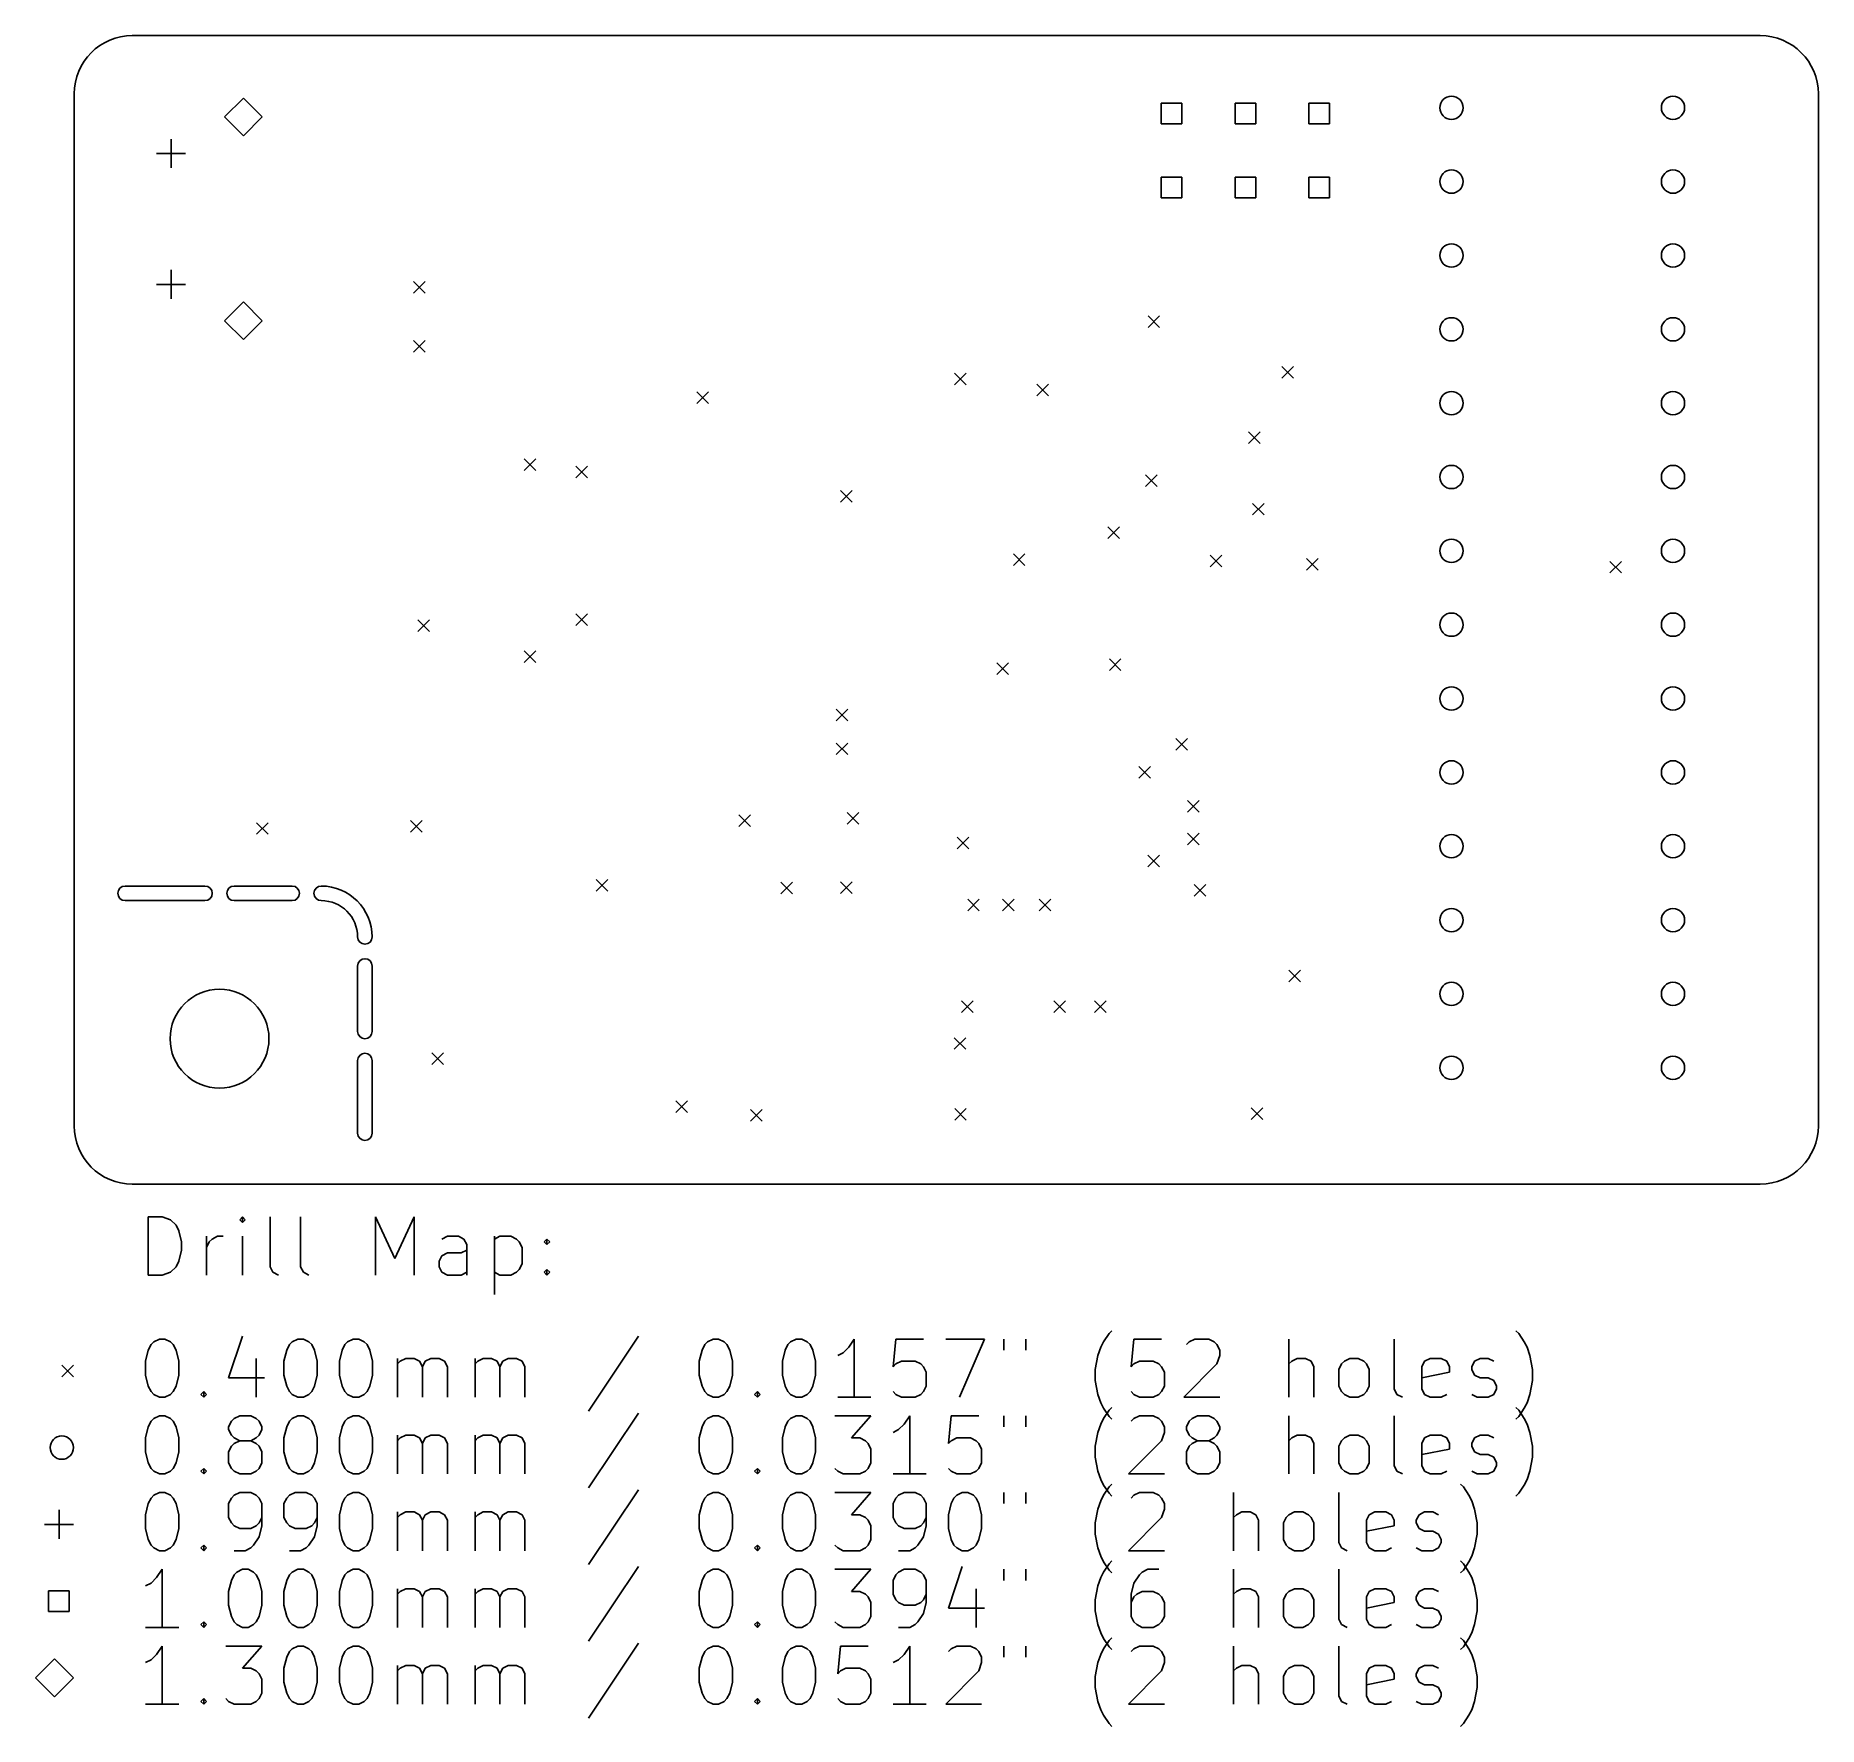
# Model space of a CAD drawing. Extents: x 98.7 to 160, y -78.7 to -20.5.
import ezdxf

# ---------------------------------------------------------------- set-up
doc = ezdxf.new("R2010")
doc.units = 0
doc.layers.add('BLACK', color=7, linetype='CONTINUOUS')

msp = doc.modelspace()

# ---------------------------------------------------------------- linework, layer by layer
at = {"layer": 'BLACK', "linetype": 'CONTINUOUS'}
for p, q in [((102, -20.5), (158, -20.5)), ((100, -58), (100, -22.5)), ((105.822, -22.645), (105.172, -23.295)), ((106.472, -23.295), (105.822, -22.645)), ((160, -22.5), (160, -58)), ((105.172, -23.295), (105.822, -23.945)), ((105.822, -23.945), (106.472, -23.295)), ((138.104, -22.8264), (137.396, -22.8264)), ((137.396, -22.8264), (137.396, -23.5336)), ((138.104, -23.5336), (138.104, -22.8264)), ((140.644, -22.8264), (139.936, -22.8264)), ((139.936, -22.8264), (139.936, -23.5336)), ((140.644, -23.5336), (140.644, -22.8264)), ((143.184, -22.8264), (142.476, -22.8264)), ((142.476, -22.8264), (142.476, -23.5336)), ((143.184, -23.5336), (143.184, -22.8264)), ((137.396, -23.5336), (138.104, -23.5336)), ((139.936, -23.5336), (140.644, -23.5336)), ((142.476, -23.5336), (143.184, -23.5336)), ((103.332, -24.06), (103.332, -25.05)), ((102.837, -24.555), (103.828, -24.555)), ((138.104, -25.3664), (137.396, -25.3664)), ((137.396, -25.3664), (137.396, -26.0736)), ((138.104, -26.0736), (138.104, -25.3664)), ((140.644, -25.3664), (139.936, -25.3664)), ((139.936, -25.3664), (139.936, -26.0736)), ((140.644, -26.0736), (140.644, -25.3664)), ((143.184, -25.3664), (142.476, -25.3664)), ((142.476, -25.3664), (142.476, -26.0736)), ((143.184, -26.0736), (143.184, -25.3664)), ((137.396, -26.0736), (138.104, -26.0736)), ((139.936, -26.0736), (140.644, -26.0736)), ((142.476, -26.0736), (143.184, -26.0736)), ((103.332, -28.56), (103.332, -29.55)), ((102.837, -29.055), (103.828, -29.055)), ((111.671, -28.9562), (112.071, -29.3562)), ((112.071, -28.9562), (111.671, -29.3562)), ((105.822, -29.655), (105.172, -30.305)), ((106.472, -30.305), (105.822, -29.655)), ((105.172, -30.305), (105.822, -30.955)), ((105.822, -30.955), (106.472, -30.305)), ((136.94, -30.14), (137.34, -30.54)), ((137.34, -30.14), (136.94, -30.54)), ((111.671, -30.9882), (112.071, -31.3882)), ((112.071, -30.9882), (111.671, -31.3882)), ((141.54, -31.88), (141.94, -32.28)), ((141.94, -31.88), (141.54, -32.28)), ((130.28, -32.11), (130.68, -32.51)), ((130.68, -32.11), (130.28, -32.51)), ((133.12, -32.486), (133.52, -32.886)), ((133.52, -32.486), (133.12, -32.886)), ((121.42, -32.75), (121.82, -33.15)), ((121.82, -32.75), (121.42, -33.15)), ((140.4, -34.13), (140.8, -34.53)), ((140.8, -34.13), (140.4, -34.53)), ((115.481, -35.0523), (115.881, -35.4522)), ((115.881, -35.0523), (115.481, -35.4522)), ((117.259, -35.3062), (117.659, -35.7062)), ((117.659, -35.3062), (117.259, -35.7062)), ((126.364, -36.1436), (126.764, -36.5436)), ((126.764, -36.1436), (126.364, -36.5436)), ((136.85, -35.61), (137.25, -36.01)), ((137.25, -35.61), (136.85, -36.01)), ((140.538, -36.587), (140.938, -36.987)), ((140.938, -36.587), (140.538, -36.987)), ((135.56, -37.39), (135.96, -37.79)), ((135.96, -37.39), (135.56, -37.79)), ((132.308, -38.328), (132.708, -38.728)), ((132.708, -38.328), (132.308, -38.728)), ((139.08, -38.37), (139.48, -38.77)), ((139.48, -38.37), (139.08, -38.77)), ((142.396, -38.487), (142.796, -38.887)), ((142.796, -38.487), (142.396, -38.887)), ((152.831, -38.582), (153.231, -38.982)), ((153.231, -38.582), (152.831, -38.982)), ((117.259, -40.3862), (117.659, -40.7862)), ((117.659, -40.3862), (117.259, -40.7862)), ((111.823, -40.5894), (112.223, -40.9894)), ((112.223, -40.5894), (111.823, -40.9894)), ((115.481, -41.6562), (115.881, -42.0562)), ((115.881, -41.6562), (115.481, -42.0562)), ((131.737, -42.0745), (132.136, -42.4745)), ((132.136, -42.0745), (131.737, -42.4745)), ((135.61, -41.9348), (136.01, -42.3348)), ((136.01, -41.9348), (135.61, -42.3348)), ((126.212, -43.662), (126.612, -44.062)), ((126.612, -43.662), (126.212, -44.062)), ((137.896, -44.678), (138.296, -45.078)), ((138.296, -44.678), (137.896, -45.078)), ((126.212, -44.8304), (126.612, -45.2304)), ((126.612, -44.8304), (126.212, -45.2304)), ((136.626, -45.6432), (137.026, -46.0432)), ((137.026, -45.6432), (136.626, -46.0432)), ((126.593, -47.218), (126.993, -47.618)), ((126.993, -47.218), (126.593, -47.618)), ((138.302, -46.8116), (138.702, -47.2116)), ((138.702, -46.8116), (138.302, -47.2116)), ((106.27, -47.57), (106.67, -47.97)), ((106.67, -47.57), (106.27, -47.97)), ((111.57, -47.5), (111.97, -47.9)), ((111.97, -47.5), (111.57, -47.9)), ((122.87, -47.3), (123.27, -47.7)), ((123.27, -47.3), (122.87, -47.7)), ((130.38, -48.07), (130.78, -48.47)), ((130.78, -48.07), (130.38, -48.47)), ((138.302, -47.9292), (138.702, -48.3292)), ((138.702, -47.9292), (138.302, -48.3292)), ((136.931, -48.6912), (137.331, -49.0912)), ((137.331, -48.6912), (136.931, -49.0912)), ((117.96, -49.52), (118.36, -49.92)), ((118.36, -49.52), (117.96, -49.92)), ((124.31, -49.62), (124.71, -50.02)), ((124.71, -49.62), (124.31, -50.02)), ((126.364, -49.6056), (126.764, -50.0056)), ((126.764, -49.6056), (126.364, -50.0056)), ((101.75, -49.75), (104.5, -49.75)), ((104.5, -50.25), (101.75, -50.25)), ((105.5, -49.75), (107.5, -49.75)), ((107.5, -50.25), (105.5, -50.25)), ((130.737, -50.2025), (131.137, -50.6025)), ((131.137, -50.2025), (130.737, -50.6025)), ((131.94, -50.2025), (132.34, -50.6025)), ((132.34, -50.2025), (131.94, -50.6025)), ((133.197, -50.2025), (133.597, -50.6025)), ((133.597, -50.2025), (133.197, -50.6025)), ((138.531, -49.6945), (138.931, -50.0945)), ((138.931, -49.6945), (138.531, -50.0945)), ((109.75, -52.5), (109.75, -54.75)), ((110.25, -54.75), (110.25, -52.5)), ((141.79, -52.64), (142.19, -53.04)), ((142.19, -52.64), (141.79, -53.04)), ((130.53, -53.695), (130.93, -54.095)), ((130.93, -53.695), (130.53, -54.095)), ((133.705, -53.695), (134.105, -54.095)), ((134.105, -53.695), (133.705, -54.095)), ((135.102, -53.695), (135.502, -54.095)), ((135.502, -53.695), (135.102, -54.095)), ((130.276, -54.965), (130.676, -55.365)), ((130.676, -54.965), (130.276, -55.365)), ((109.75, -55.75), (109.75, -58.25)), ((110.25, -58.25), (110.25, -55.75)), ((112.3, -55.49), (112.7, -55.89)), ((112.7, -55.49), (112.3, -55.89)), ((120.7, -57.14), (121.1, -57.54)), ((121.1, -57.14), (120.7, -57.54)), ((123.27, -57.44), (123.67, -57.84)), ((123.67, -57.44), (123.27, -57.84)), ((130.29, -57.4), (130.69, -57.8)), ((130.69, -57.4), (130.29, -57.8)), ((140.487, -57.378), (140.887, -57.778)), ((140.887, -57.378), (140.487, -57.778)), ((158, -60), (102, -60)), ((102.551, -63.1298), (102.551, -61.1298)), ((102.551, -61.1298), (103.027, -61.1298)), ((103.027, -61.1298), (103.313, -61.225)), ((103.313, -61.225), (103.504, -61.4155)), ((105.789, -61.1298), (105.694, -61.225)), ((105.694, -61.225), (105.789, -61.3202)), ((105.885, -61.225), (105.789, -61.1298)), ((105.789, -61.1298), (105.789, -61.3202)), ((105.789, -61.3202), (105.885, -61.225)), ((106.742, -62.844), (106.742, -61.1298)), ((107.789, -62.844), (107.789, -61.1298)), ((110.361, -63.1298), (110.361, -61.1298)), ((110.361, -61.1298), (111.027, -62.5583)), ((111.027, -62.5583), (111.694, -61.1298)), ((111.694, -61.1298), (111.694, -63.1298)), ((103.504, -61.4155), (103.599, -61.606)), ((103.599, -61.606), (103.694, -61.9869)), ((104.551, -63.1298), (104.551, -61.7964)), ((104.646, -61.9869), (104.742, -61.8917)), ((104.742, -61.8917), (104.932, -61.7964)), ((104.932, -61.7964), (105.123, -61.7964)), ((105.789, -63.1298), (105.789, -61.7964)), ((112.837, -61.7964), (112.646, -61.8917)), ((113.218, -61.7964), (112.837, -61.7964)), ((113.408, -61.8917), (113.218, -61.7964)), ((113.504, -62.0821), (113.408, -61.8917)), ((114.456, -61.7964), (114.456, -63.7964)), ((114.456, -61.8917), (114.646, -61.7964)), ((114.646, -61.7964), (115.027, -61.7964)), ((115.027, -61.7964), (115.218, -61.8917)), ((115.218, -61.8917), (115.313, -61.9869)), ((116.17, -61.9869), (116.265, -61.8917)), ((116.265, -61.8917), (116.361, -61.9869)), ((116.265, -61.8917), (116.265, -62.0821)), ((103.694, -62.2726), (103.599, -62.6536)), ((103.694, -61.9869), (103.694, -62.2726)), ((104.551, -62.1774), (104.646, -61.9869)), ((112.551, -62.6536), (112.646, -62.4631)), ((112.646, -62.4631), (112.837, -62.3679)), ((112.837, -62.3679), (113.313, -62.3679)), ((113.313, -62.3679), (113.504, -62.2726)), ((113.504, -63.1298), (113.504, -62.0821)), ((115.313, -61.9869), (115.408, -62.1774)), ((115.408, -62.1774), (115.408, -62.7488)), ((116.265, -62.0821), (116.17, -61.9869)), ((116.361, -61.9869), (116.265, -62.0821)), ((103.027, -63.1298), (102.551, -63.1298)), ((103.313, -63.0345), (103.027, -63.1298)), ((103.504, -62.844), (103.313, -63.0345)), ((103.599, -62.6536), (103.504, -62.844)), ((106.837, -63.0345), (106.742, -62.844)), ((107.027, -63.1298), (106.837, -63.0345)), ((107.885, -63.0345), (107.789, -62.844)), ((108.075, -63.1298), (107.885, -63.0345)), ((112.551, -62.844), (112.551, -62.6536)), ((112.646, -63.0345), (112.551, -62.844)), ((112.837, -63.1298), (112.646, -63.0345)), ((113.313, -63.1298), (112.837, -63.1298)), ((113.504, -63.0345), (113.313, -63.1298)), ((114.646, -63.1298), (114.456, -63.0345)), ((115.027, -63.1298), (114.646, -63.1298)), ((115.218, -63.0345), (115.027, -63.1298)), ((115.313, -62.9393), (115.218, -63.0345)), ((115.408, -62.7488), (115.313, -62.9393)), ((116.17, -63.0345), (116.265, -62.9393)), ((116.265, -63.1298), (116.17, -63.0345)), ((116.265, -62.9393), (116.361, -63.0345)), ((116.265, -62.9393), (116.265, -63.1298)), ((116.361, -63.0345), (116.265, -63.1298)), ((102.551, -65.7107), (102.646, -65.5202)), ((102.646, -65.5202), (102.742, -65.425)), ((102.742, -65.425), (102.932, -65.3298)), ((102.932, -65.3298), (103.123, -65.3298)), ((103.123, -65.3298), (103.313, -65.425)), ((103.313, -65.425), (103.408, -65.5202)), ((103.408, -65.5202), (103.504, -65.7107)), ((105.789, -65.2345), (105.313, -66.6631)), ((107.313, -65.7107), (107.408, -65.5202)), ((107.408, -65.5202), (107.504, -65.425)), ((107.504, -65.425), (107.694, -65.3298)), ((107.694, -65.3298), (107.885, -65.3298)), ((107.885, -65.3298), (108.075, -65.425)), ((108.075, -65.425), (108.17, -65.5202)), ((108.17, -65.5202), (108.265, -65.7107)), ((109.218, -65.7107), (109.313, -65.5202)), ((109.313, -65.5202), (109.408, -65.425)), ((109.408, -65.425), (109.599, -65.3298)), ((109.599, -65.3298), (109.789, -65.3298)), ((109.789, -65.3298), (109.98, -65.425)), ((109.98, -65.425), (110.075, -65.5202)), ((110.075, -65.5202), (110.17, -65.7107)), ((119.408, -65.2345), (117.694, -67.806)), ((121.599, -65.7107), (121.694, -65.5202)), ((121.694, -65.5202), (121.789, -65.425)), ((121.789, -65.425), (121.98, -65.3298)), ((121.98, -65.3298), (122.17, -65.3298)), ((122.17, -65.3298), (122.361, -65.425)), ((122.361, -65.425), (122.456, -65.5202)), ((122.456, -65.5202), (122.551, -65.7107)), ((124.456, -65.7107), (124.551, -65.5202)), ((124.551, -65.5202), (124.646, -65.425)), ((124.646, -65.425), (124.837, -65.3298)), ((124.837, -65.3298), (125.027, -65.3298)), ((125.027, -65.3298), (125.218, -65.425)), ((125.218, -65.425), (125.313, -65.5202)), ((125.313, -65.5202), (125.408, -65.7107)), ((126.646, -65.6155), (126.456, -65.806)), ((126.837, -65.3298), (126.646, -65.6155)), ((126.837, -67.3298), (126.837, -65.3298)), ((128.265, -65.3298), (128.17, -66.2821)), ((129.218, -65.3298), (128.265, -65.3298)), ((129.98, -65.3298), (131.313, -65.3298)), ((131.313, -65.3298), (130.456, -67.3298)), ((131.98, -65.3298), (131.98, -65.7107)), ((132.742, -65.3298), (132.742, -65.7107)), ((135.218, -65.9012), (135.313, -65.6155)), ((135.313, -65.6155), (135.408, -65.425)), ((135.408, -65.425), (135.599, -65.1393)), ((135.599, -65.1393), (135.694, -65.044)), ((136.456, -65.3298), (136.361, -66.2821)), ((137.408, -65.3298), (136.456, -65.3298)), ((138.265, -65.5202), (138.361, -65.425)), ((138.361, -65.425), (138.551, -65.3298)), ((138.551, -65.3298), (139.027, -65.3298)), ((139.027, -65.3298), (139.218, -65.425)), ((139.218, -65.425), (139.313, -65.5202)), ((139.313, -65.5202), (139.408, -65.7107)), ((141.789, -67.3298), (141.789, -65.3298)), ((145.408, -67.044), (145.408, -65.3298)), ((149.694, -65.1393), (149.599, -65.044)), ((149.885, -65.425), (149.694, -65.1393)), ((149.98, -65.6155), (149.885, -65.425)), ((150.075, -65.9012), (149.98, -65.6155)), ((99.575, -66.225), (99.975, -66.625)), ((99.975, -66.225), (99.575, -66.625)), ((102.456, -66.0917), (102.551, -65.7107)), ((102.456, -66.5679), (102.456, -66.0917)), ((103.504, -65.7107), (103.599, -66.0917)), ((103.599, -66.0917), (103.599, -66.5679)), ((106.265, -65.9964), (106.265, -67.3298)), ((107.218, -66.0917), (107.313, -65.7107)), ((107.218, -66.5679), (107.218, -66.0917)), ((108.265, -65.7107), (108.361, -66.0917)), ((108.361, -66.0917), (108.361, -66.5679)), ((109.123, -66.0917), (109.218, -65.7107)), ((109.123, -66.5679), (109.123, -66.0917)), ((110.17, -65.7107), (110.265, -66.0917)), ((110.265, -66.0917), (110.265, -66.5679)), ((111.123, -67.3298), (111.123, -65.9964)), ((111.123, -66.1869), (111.218, -66.0917)), ((111.218, -66.0917), (111.408, -65.9964)), ((111.408, -65.9964), (111.694, -65.9964)), ((111.694, -65.9964), (111.885, -66.0917)), ((111.885, -66.0917), (111.98, -66.2821)), ((111.98, -66.2821), (112.075, -66.0917)), ((112.075, -66.0917), (112.265, -65.9964)), ((112.265, -65.9964), (112.551, -65.9964)), ((112.551, -65.9964), (112.742, -66.0917)), ((112.742, -66.0917), (112.837, -66.2821)), ((113.789, -67.3298), (113.789, -65.9964)), ((113.789, -66.1869), (113.885, -66.0917)), ((113.885, -66.0917), (114.075, -65.9964)), ((114.075, -65.9964), (114.361, -65.9964)), ((114.361, -65.9964), (114.551, -66.0917)), ((114.551, -66.0917), (114.646, -66.2821)), ((114.646, -66.2821), (114.742, -66.0917)), ((114.742, -66.0917), (114.932, -65.9964)), ((114.932, -65.9964), (115.218, -65.9964)), ((115.218, -65.9964), (115.408, -66.0917)), ((115.408, -66.0917), (115.504, -66.2821)), ((121.504, -66.0917), (121.599, -65.7107)), ((121.504, -66.5679), (121.504, -66.0917)), ((122.551, -65.7107), (122.646, -66.0917)), ((122.646, -66.0917), (122.646, -66.5679)), ((124.361, -66.0917), (124.456, -65.7107)), ((124.361, -66.5679), (124.361, -66.0917)), ((125.408, -65.7107), (125.504, -66.0917)), ((125.504, -66.0917), (125.504, -66.5679)), ((126.456, -65.806), (126.265, -65.9012)), ((128.17, -66.2821), (128.265, -66.1869)), ((128.265, -66.1869), (128.456, -66.0917)), ((128.456, -66.0917), (128.932, -66.0917)), ((128.932, -66.0917), (129.123, -66.1869)), ((129.123, -66.1869), (129.218, -66.2821)), ((135.123, -66.3774), (135.218, -65.9012)), ((136.361, -66.2821), (136.456, -66.1869)), ((136.456, -66.1869), (136.646, -66.0917)), ((136.646, -66.0917), (137.123, -66.0917)), ((137.123, -66.0917), (137.313, -66.1869)), ((137.313, -66.1869), (137.408, -66.2821)), ((139.313, -66.1869), (138.17, -67.3298)), ((139.408, -65.9012), (139.313, -66.1869)), ((139.408, -65.7107), (139.408, -65.9012)), ((141.885, -66.0917), (141.789, -66.1869)), ((142.075, -65.9964), (141.885, -66.0917)), ((142.361, -65.9964), (142.075, -65.9964)), ((142.551, -66.0917), (142.361, -65.9964)), ((142.646, -66.2821), (142.551, -66.0917)), ((143.504, -66.3774), (143.599, -66.1869)), ((143.599, -66.1869), (143.694, -66.0917)), ((143.694, -66.0917), (143.885, -65.9964)), ((143.885, -65.9964), (144.17, -65.9964)), ((144.17, -65.9964), (144.361, -66.0917)), ((144.361, -66.0917), (144.456, -66.1869)), ((144.456, -66.1869), (144.551, -66.3774)), ((146.361, -66.2821), (146.456, -66.0917)), ((146.456, -66.0917), (146.646, -65.9964)), ((146.646, -65.9964), (147.027, -65.9964)), ((147.027, -65.9964), (147.218, -66.0917)), ((147.218, -66.0917), (147.313, -66.2821)), ((148.075, -66.2821), (148.17, -66.0917)), ((148.17, -66.0917), (148.361, -65.9964)), ((148.361, -65.9964), (148.646, -65.9964)), ((148.646, -65.9964), (148.837, -66.0917)), ((150.17, -66.3774), (150.075, -65.9012)), ((102.551, -66.9488), (102.456, -66.5679)), ((103.599, -66.5679), (103.504, -66.9488)), ((105.313, -66.6631), (106.551, -66.6631)), ((107.313, -66.9488), (107.218, -66.5679)), ((108.361, -66.5679), (108.265, -66.9488)), ((109.218, -66.9488), (109.123, -66.5679)), ((110.265, -66.5679), (110.17, -66.9488)), ((111.98, -66.2821), (111.98, -67.3298)), ((112.837, -66.2821), (112.837, -67.3298)), ((114.646, -66.2821), (114.646, -67.3298)), ((115.504, -66.2821), (115.504, -67.3298)), ((121.599, -66.9488), (121.504, -66.5679)), ((122.646, -66.5679), (122.551, -66.9488)), ((124.456, -66.9488), (124.361, -66.5679)), ((125.504, -66.5679), (125.408, -66.9488)), ((129.218, -66.2821), (129.313, -66.4726)), ((129.313, -66.4726), (129.313, -66.9488)), ((135.123, -66.7583), (135.123, -66.3774)), ((135.218, -67.2345), (135.123, -66.7583)), ((137.408, -66.2821), (137.504, -66.4726)), ((137.504, -66.4726), (137.504, -66.9488)), ((142.646, -67.3298), (142.646, -66.2821)), ((143.504, -66.9488), (143.504, -66.3774)), ((144.551, -66.3774), (144.551, -66.9488)), ((146.361, -67.044), (146.361, -66.2821)), ((147.313, -66.4726), (146.361, -66.6631)), ((147.313, -66.2821), (147.313, -66.4726)), ((148.075, -66.3774), (148.075, -66.2821)), ((148.17, -66.5679), (148.075, -66.3774)), ((148.361, -66.6631), (148.17, -66.5679)), ((148.646, -66.6631), (148.361, -66.6631)), ((148.837, -66.7583), (148.646, -66.6631)), ((148.932, -66.9488), (148.837, -66.7583)), ((150.075, -67.2345), (150.17, -66.7583)), ((150.17, -66.7583), (150.17, -66.3774)), ((102.646, -67.1393), (102.551, -66.9488)), ((102.742, -67.2345), (102.646, -67.1393)), ((102.932, -67.3298), (102.742, -67.2345)), ((103.123, -67.3298), (102.932, -67.3298)), ((103.313, -67.2345), (103.123, -67.3298)), ((103.408, -67.1393), (103.313, -67.2345)), ((103.504, -66.9488), (103.408, -67.1393)), ((104.361, -67.2345), (104.456, -67.1393)), ((104.456, -67.3298), (104.361, -67.2345)), ((104.456, -67.1393), (104.551, -67.2345)), ((104.456, -67.1393), (104.456, -67.3298)), ((104.551, -67.2345), (104.456, -67.3298)), ((107.408, -67.1393), (107.313, -66.9488)), ((107.504, -67.2345), (107.408, -67.1393)), ((107.694, -67.3298), (107.504, -67.2345)), ((107.885, -67.3298), (107.694, -67.3298)), ((108.075, -67.2345), (107.885, -67.3298)), ((108.17, -67.1393), (108.075, -67.2345)), ((108.265, -66.9488), (108.17, -67.1393)), ((109.313, -67.1393), (109.218, -66.9488)), ((109.408, -67.2345), (109.313, -67.1393)), ((109.599, -67.3298), (109.408, -67.2345)), ((109.789, -67.3298), (109.599, -67.3298)), ((109.98, -67.2345), (109.789, -67.3298)), ((110.075, -67.1393), (109.98, -67.2345)), ((110.17, -66.9488), (110.075, -67.1393)), ((121.694, -67.1393), (121.599, -66.9488)), ((121.789, -67.2345), (121.694, -67.1393)), ((121.98, -67.3298), (121.789, -67.2345)), ((122.17, -67.3298), (121.98, -67.3298)), ((122.361, -67.2345), (122.17, -67.3298)), ((122.456, -67.1393), (122.361, -67.2345)), ((122.551, -66.9488), (122.456, -67.1393)), ((123.408, -67.2345), (123.504, -67.1393)), ((123.504, -67.3298), (123.408, -67.2345)), ((123.504, -67.1393), (123.599, -67.2345)), ((123.504, -67.1393), (123.504, -67.3298)), ((123.599, -67.2345), (123.504, -67.3298)), ((124.551, -67.1393), (124.456, -66.9488)), ((124.646, -67.2345), (124.551, -67.1393)), ((124.837, -67.3298), (124.646, -67.2345)), ((125.027, -67.3298), (124.837, -67.3298)), ((125.218, -67.2345), (125.027, -67.3298)), ((125.313, -67.1393), (125.218, -67.2345)), ((125.408, -66.9488), (125.313, -67.1393)), ((127.408, -67.3298), (126.265, -67.3298)), ((128.265, -67.2345), (128.17, -67.1393)), ((128.456, -67.3298), (128.265, -67.2345)), ((128.932, -67.3298), (128.456, -67.3298)), ((129.123, -67.2345), (128.932, -67.3298)), ((129.218, -67.1393), (129.123, -67.2345)), ((129.313, -66.9488), (129.218, -67.1393)), ((135.313, -67.5202), (135.218, -67.2345)), ((136.456, -67.2345), (136.361, -67.1393)), ((136.646, -67.3298), (136.456, -67.2345)), ((137.123, -67.3298), (136.646, -67.3298)), ((137.313, -67.2345), (137.123, -67.3298)), ((137.408, -67.1393), (137.313, -67.2345)), ((137.504, -66.9488), (137.408, -67.1393)), ((138.17, -67.3298), (139.408, -67.3298)), ((143.599, -67.1393), (143.504, -66.9488)), ((143.694, -67.2345), (143.599, -67.1393)), ((143.885, -67.3298), (143.694, -67.2345)), ((144.17, -67.3298), (143.885, -67.3298)), ((144.361, -67.2345), (144.17, -67.3298)), ((144.456, -67.1393), (144.361, -67.2345)), ((144.551, -66.9488), (144.456, -67.1393)), ((145.504, -67.2345), (145.408, -67.044)), ((145.694, -67.3298), (145.504, -67.2345)), ((146.456, -67.2345), (146.361, -67.044)), ((146.646, -67.3298), (146.456, -67.2345)), ((147.027, -67.3298), (146.646, -67.3298)), ((147.218, -67.2345), (147.027, -67.3298)), ((148.075, -67.2345), (148.265, -67.3298)), ((148.265, -67.3298), (148.646, -67.3298)), ((148.646, -67.3298), (148.837, -67.2345)), ((148.837, -67.2345), (148.932, -67.044)), ((148.932, -67.044), (148.932, -66.9488)), ((149.98, -67.5202), (150.075, -67.2345)), ((102.646, -68.1602), (102.742, -68.065)), ((102.742, -68.065), (102.932, -67.9698)), ((102.932, -67.9698), (103.123, -67.9698)), ((103.123, -67.9698), (103.313, -68.065)), ((103.313, -68.065), (103.408, -68.1602)), ((105.408, -68.1602), (105.504, -68.065)), ((105.504, -68.065), (105.694, -67.9698)), ((105.694, -67.9698), (106.075, -67.9698)), ((106.075, -67.9698), (106.265, -68.065)), ((106.265, -68.065), (106.361, -68.1602)), ((107.408, -68.1602), (107.504, -68.065)), ((107.504, -68.065), (107.694, -67.9698)), ((107.694, -67.9698), (107.885, -67.9698)), ((107.885, -67.9698), (108.075, -68.065)), ((108.075, -68.065), (108.17, -68.1602)), ((109.313, -68.1602), (109.408, -68.065)), ((109.408, -68.065), (109.599, -67.9698)), ((109.599, -67.9698), (109.789, -67.9698)), ((109.789, -67.9698), (109.98, -68.065)), ((109.98, -68.065), (110.075, -68.1602)), ((119.408, -67.8745), (117.694, -70.446)), ((121.694, -68.1602), (121.789, -68.065)), ((121.789, -68.065), (121.98, -67.9698)), ((121.98, -67.9698), (122.17, -67.9698)), ((122.17, -67.9698), (122.361, -68.065)), ((122.361, -68.065), (122.456, -68.1602)), ((124.551, -68.1602), (124.646, -68.065)), ((124.646, -68.065), (124.837, -67.9698)), ((124.837, -67.9698), (125.027, -67.9698)), ((125.027, -67.9698), (125.218, -68.065)), ((125.218, -68.065), (125.313, -68.1602)), ((126.17, -67.9698), (127.408, -67.9698)), ((127.408, -67.9698), (126.742, -68.7317)), ((128.742, -67.9698), (128.551, -68.2555)), ((128.742, -69.9698), (128.742, -67.9698)), ((130.17, -67.9698), (130.075, -68.9221)), ((131.123, -67.9698), (130.17, -67.9698)), ((131.98, -67.9698), (131.98, -68.3507)), ((132.742, -67.9698), (132.742, -68.3507)), ((135.408, -67.7107), (135.313, -67.5202)), ((135.313, -68.2555), (135.408, -68.065)), ((135.599, -67.9964), (135.408, -67.7107)), ((135.408, -68.065), (135.599, -67.7793)), ((135.599, -67.7793), (135.694, -67.684)), ((135.694, -68.0917), (135.599, -67.9964)), ((136.361, -68.1602), (136.456, -68.065)), ((136.456, -68.065), (136.646, -67.9698)), ((136.646, -67.9698), (137.123, -67.9698)), ((137.123, -67.9698), (137.313, -68.065)), ((137.313, -68.065), (137.408, -68.1602)), ((138.361, -68.1602), (138.456, -68.065)), ((138.456, -68.065), (138.646, -67.9698)), ((138.646, -67.9698), (139.027, -67.9698)), ((139.027, -67.9698), (139.218, -68.065)), ((139.218, -68.065), (139.313, -68.1602)), ((141.789, -69.9698), (141.789, -67.9698)), ((145.408, -69.684), (145.408, -67.9698)), ((149.694, -67.7793), (149.599, -67.684)), ((149.599, -68.0917), (149.694, -67.9964)), ((149.694, -67.9964), (149.885, -67.7107)), ((149.885, -68.065), (149.694, -67.7793)), ((149.885, -67.7107), (149.98, -67.5202)), ((149.98, -68.2555), (149.885, -68.065)), ((102.456, -68.7317), (102.551, -68.3507)), ((102.551, -68.3507), (102.646, -68.1602)), ((103.408, -68.1602), (103.504, -68.3507)), ((103.504, -68.3507), (103.599, -68.7317)), ((105.313, -68.3507), (105.408, -68.1602)), ((105.313, -68.446), (105.313, -68.3507)), ((105.408, -68.6364), (105.313, -68.446)), ((105.504, -68.7317), (105.408, -68.6364)), ((106.361, -68.6364), (106.265, -68.7317)), ((106.361, -68.1602), (106.456, -68.3507)), ((106.456, -68.446), (106.361, -68.6364)), ((106.456, -68.3507), (106.456, -68.446)), ((107.218, -68.7317), (107.313, -68.3507)), ((107.313, -68.3507), (107.408, -68.1602)), ((108.17, -68.1602), (108.265, -68.3507)), ((108.265, -68.3507), (108.361, -68.7317)), ((109.123, -68.7317), (109.218, -68.3507)), ((109.218, -68.3507), (109.313, -68.1602)), ((110.075, -68.1602), (110.17, -68.3507)), ((110.17, -68.3507), (110.265, -68.7317)), ((111.123, -69.9698), (111.123, -68.6364)), ((111.218, -68.7317), (111.408, -68.6364)), ((111.408, -68.6364), (111.694, -68.6364)), ((111.694, -68.6364), (111.885, -68.7317)), ((112.075, -68.7317), (112.265, -68.6364)), ((112.265, -68.6364), (112.551, -68.6364)), ((112.551, -68.6364), (112.742, -68.7317)), ((113.789, -69.9698), (113.789, -68.6364)), ((113.885, -68.7317), (114.075, -68.6364)), ((114.075, -68.6364), (114.361, -68.6364)), ((114.361, -68.6364), (114.551, -68.7317)), ((114.742, -68.7317), (114.932, -68.6364)), ((114.932, -68.6364), (115.218, -68.6364)), ((115.218, -68.6364), (115.408, -68.7317)), ((121.504, -68.7317), (121.599, -68.3507)), ((121.599, -68.3507), (121.694, -68.1602)), ((122.456, -68.1602), (122.551, -68.3507)), ((122.551, -68.3507), (122.646, -68.7317)), ((124.361, -68.7317), (124.456, -68.3507)), ((124.456, -68.3507), (124.551, -68.1602)), ((125.313, -68.1602), (125.408, -68.3507)), ((125.408, -68.3507), (125.504, -68.7317)), ((128.361, -68.446), (128.17, -68.5412)), ((128.551, -68.2555), (128.361, -68.446)), ((135.123, -69.0174), (135.218, -68.5412)), ((135.218, -68.5412), (135.313, -68.2555)), ((137.408, -68.1602), (137.504, -68.3507)), ((137.504, -68.5412), (137.408, -68.8269)), ((137.504, -68.3507), (137.504, -68.5412)), ((138.265, -68.3507), (138.361, -68.1602)), ((138.265, -68.446), (138.265, -68.3507)), ((138.361, -68.6364), (138.265, -68.446)), ((138.456, -68.7317), (138.361, -68.6364)), ((139.313, -68.6364), (139.218, -68.7317)), ((139.313, -68.1602), (139.408, -68.3507)), ((139.408, -68.446), (139.313, -68.6364)), ((139.408, -68.3507), (139.408, -68.446)), ((142.075, -68.6364), (141.885, -68.7317)), ((142.361, -68.6364), (142.075, -68.6364)), ((142.551, -68.7317), (142.361, -68.6364)), ((143.694, -68.7317), (143.885, -68.6364)), ((143.885, -68.6364), (144.17, -68.6364)), ((144.17, -68.6364), (144.361, -68.7317)), ((146.456, -68.7317), (146.646, -68.6364)), ((146.646, -68.6364), (147.027, -68.6364)), ((147.027, -68.6364), (147.218, -68.7317)), ((148.17, -68.7317), (148.361, -68.6364)), ((148.361, -68.6364), (148.646, -68.6364)), ((148.646, -68.6364), (148.837, -68.7317)), ((150.075, -68.5412), (149.98, -68.2555)), ((150.17, -69.0174), (150.075, -68.5412)), ((102.456, -69.2079), (102.456, -68.7317)), ((102.551, -69.5888), (102.456, -69.2079)), ((103.599, -69.2079), (103.504, -69.5888)), ((103.599, -68.7317), (103.599, -69.2079)), ((105.408, -69.0174), (105.313, -69.2079)), ((105.313, -69.2079), (105.313, -69.5888)), ((105.504, -68.9221), (105.408, -69.0174)), ((105.694, -68.8269), (105.504, -68.7317)), ((105.694, -68.8269), (105.504, -68.9221)), ((106.075, -68.8269), (105.694, -68.8269)), ((106.265, -68.7317), (106.075, -68.8269)), ((106.265, -68.9221), (106.075, -68.8269)), ((106.361, -69.0174), (106.265, -68.9221)), ((106.456, -69.2079), (106.361, -69.0174)), ((106.456, -69.5888), (106.456, -69.2079)), ((107.218, -69.2079), (107.218, -68.7317)), ((107.313, -69.5888), (107.218, -69.2079)), ((108.361, -69.2079), (108.265, -69.5888)), ((108.361, -68.7317), (108.361, -69.2079)), ((109.123, -69.2079), (109.123, -68.7317)), ((109.218, -69.5888), (109.123, -69.2079)), ((110.265, -69.2079), (110.17, -69.5888)), ((110.265, -68.7317), (110.265, -69.2079)), ((111.123, -68.8269), (111.218, -68.7317)), ((111.885, -68.7317), (111.98, -68.9221)), ((111.98, -68.9221), (112.075, -68.7317)), ((111.98, -68.9221), (111.98, -69.9698)), ((112.742, -68.7317), (112.837, -68.9221)), ((112.837, -68.9221), (112.837, -69.9698)), ((113.789, -68.8269), (113.885, -68.7317)), ((114.551, -68.7317), (114.646, -68.9221)), ((114.646, -68.9221), (114.742, -68.7317)), ((114.646, -68.9221), (114.646, -69.9698)), ((115.408, -68.7317), (115.504, -68.9221)), ((115.504, -68.9221), (115.504, -69.9698)), ((121.504, -69.2079), (121.504, -68.7317)), ((121.599, -69.5888), (121.504, -69.2079)), ((122.646, -69.2079), (122.551, -69.5888)), ((122.646, -68.7317), (122.646, -69.2079)), ((124.361, -69.2079), (124.361, -68.7317)), ((124.456, -69.5888), (124.361, -69.2079)), ((125.504, -69.2079), (125.408, -69.5888)), ((125.504, -68.7317), (125.504, -69.2079)), ((126.742, -68.7317), (127.027, -68.7317)), ((127.027, -68.7317), (127.218, -68.8269)), ((127.218, -68.8269), (127.313, -68.9221)), ((127.313, -68.9221), (127.408, -69.1126)), ((127.408, -69.1126), (127.408, -69.5888)), ((130.075, -68.9221), (130.17, -68.8269)), ((130.17, -68.8269), (130.361, -68.7317)), ((130.361, -68.7317), (130.837, -68.7317)), ((130.837, -68.7317), (131.027, -68.8269)), ((131.027, -68.8269), (131.123, -68.9221)), ((131.123, -68.9221), (131.218, -69.1126)), ((131.218, -69.1126), (131.218, -69.5888)), ((135.123, -69.3983), (135.123, -69.0174)), ((137.408, -68.8269), (136.265, -69.9698)), ((138.361, -69.0174), (138.265, -69.2079)), ((138.265, -69.2079), (138.265, -69.5888)), ((138.456, -68.9221), (138.361, -69.0174)), ((138.646, -68.8269), (138.456, -68.7317)), ((138.646, -68.8269), (138.456, -68.9221)), ((139.027, -68.8269), (138.646, -68.8269)), ((139.218, -68.7317), (139.027, -68.8269)), ((139.218, -68.9221), (139.027, -68.8269)), ((139.313, -69.0174), (139.218, -68.9221)), ((139.408, -69.2079), (139.313, -69.0174)), ((139.408, -69.5888), (139.408, -69.2079)), ((141.885, -68.7317), (141.789, -68.8269)), ((142.646, -68.9221), (142.551, -68.7317)), ((142.646, -69.9698), (142.646, -68.9221)), ((143.504, -69.0174), (143.599, -68.8269)), ((143.504, -69.5888), (143.504, -69.0174)), ((143.599, -68.8269), (143.694, -68.7317)), ((144.361, -68.7317), (144.456, -68.8269)), ((144.456, -68.8269), (144.551, -69.0174)), ((144.551, -69.0174), (144.551, -69.5888)), ((146.361, -68.9221), (146.456, -68.7317)), ((146.361, -69.684), (146.361, -68.9221)), ((147.313, -69.1126), (146.361, -69.3031)), ((147.218, -68.7317), (147.313, -68.9221)), ((147.313, -68.9221), (147.313, -69.1126)), ((148.075, -68.9221), (148.17, -68.7317)), ((148.075, -69.0174), (148.075, -68.9221)), ((148.17, -69.2079), (148.075, -69.0174)), ((148.361, -69.3031), (148.17, -69.2079)), ((150.17, -69.3983), (150.17, -69.0174)), ((102.646, -69.7793), (102.551, -69.5888)), ((102.742, -69.8745), (102.646, -69.7793)), ((102.932, -69.9698), (102.742, -69.8745)), ((103.313, -69.8745), (103.123, -69.9698)), ((103.408, -69.7793), (103.313, -69.8745)), ((103.504, -69.5888), (103.408, -69.7793)), ((104.361, -69.8745), (104.456, -69.7793)), ((104.456, -69.9698), (104.361, -69.8745)), ((104.456, -69.7793), (104.551, -69.8745)), ((104.456, -69.7793), (104.456, -69.9698)), ((104.551, -69.8745), (104.456, -69.9698)), ((105.313, -69.5888), (105.408, -69.7793)), ((105.408, -69.7793), (105.504, -69.8745)), ((105.504, -69.8745), (105.694, -69.9698)), ((106.075, -69.9698), (106.265, -69.8745)), ((106.265, -69.8745), (106.361, -69.7793)), ((106.361, -69.7793), (106.456, -69.5888)), ((107.408, -69.7793), (107.313, -69.5888)), ((107.504, -69.8745), (107.408, -69.7793)), ((107.694, -69.9698), (107.504, -69.8745)), ((108.075, -69.8745), (107.885, -69.9698)), ((108.17, -69.7793), (108.075, -69.8745)), ((108.265, -69.5888), (108.17, -69.7793)), ((109.313, -69.7793), (109.218, -69.5888)), ((109.408, -69.8745), (109.313, -69.7793)), ((109.599, -69.9698), (109.408, -69.8745)), ((109.98, -69.8745), (109.789, -69.9698)), ((110.075, -69.7793), (109.98, -69.8745)), ((110.17, -69.5888), (110.075, -69.7793)), ((121.694, -69.7793), (121.599, -69.5888)), ((121.789, -69.8745), (121.694, -69.7793)), ((121.98, -69.9698), (121.789, -69.8745)), ((122.361, -69.8745), (122.17, -69.9698)), ((122.456, -69.7793), (122.361, -69.8745)), ((122.551, -69.5888), (122.456, -69.7793)), ((123.408, -69.8745), (123.504, -69.7793)), ((123.504, -69.9698), (123.408, -69.8745)), ((123.504, -69.7793), (123.599, -69.8745)), ((123.504, -69.7793), (123.504, -69.9698)), ((123.599, -69.8745), (123.504, -69.9698)), ((124.551, -69.7793), (124.456, -69.5888)), ((124.646, -69.8745), (124.551, -69.7793)), ((124.837, -69.9698), (124.646, -69.8745)), ((125.218, -69.8745), (125.027, -69.9698)), ((125.313, -69.7793), (125.218, -69.8745)), ((125.408, -69.5888), (125.313, -69.7793)), ((126.265, -69.8745), (126.17, -69.7793)), ((126.456, -69.9698), (126.265, -69.8745)), ((127.218, -69.8745), (127.027, -69.9698)), ((127.313, -69.7793), (127.218, -69.8745)), ((127.408, -69.5888), (127.313, -69.7793)), ((130.17, -69.8745), (130.075, -69.7793)), ((130.361, -69.9698), (130.17, -69.8745)), ((131.027, -69.8745), (130.837, -69.9698)), ((131.123, -69.7793), (131.027, -69.8745)), ((131.218, -69.5888), (131.123, -69.7793)), ((135.218, -69.8745), (135.123, -69.3983)), ((135.313, -70.1602), (135.218, -69.8745)), ((138.265, -69.5888), (138.361, -69.7793)), ((138.361, -69.7793), (138.456, -69.8745)), ((138.456, -69.8745), (138.646, -69.9698)), ((139.027, -69.9698), (139.218, -69.8745)), ((139.218, -69.8745), (139.313, -69.7793)), ((139.313, -69.7793), (139.408, -69.5888)), ((143.599, -69.7793), (143.504, -69.5888)), ((143.694, -69.8745), (143.599, -69.7793)), ((143.885, -69.9698), (143.694, -69.8745)), ((144.361, -69.8745), (144.17, -69.9698)), ((144.456, -69.7793), (144.361, -69.8745)), ((144.551, -69.5888), (144.456, -69.7793)), ((145.504, -69.8745), (145.408, -69.684)), ((145.694, -69.9698), (145.504, -69.8745)), ((146.456, -69.8745), (146.361, -69.684)), ((146.646, -69.9698), (146.456, -69.8745)), ((147.218, -69.8745), (147.027, -69.9698)), ((148.075, -69.8745), (148.265, -69.9698)), ((148.646, -69.3031), (148.361, -69.3031)), ((148.837, -69.3983), (148.646, -69.3031)), ((148.646, -69.9698), (148.837, -69.8745)), ((148.932, -69.5888), (148.837, -69.3983)), ((148.837, -69.8745), (148.932, -69.684)), ((148.932, -69.684), (148.932, -69.5888)), ((149.98, -70.1602), (150.075, -69.8745)), ((150.075, -69.8745), (150.17, -69.3983)), ((103.123, -69.9698), (102.932, -69.9698)), ((105.694, -69.9698), (106.075, -69.9698)), ((107.885, -69.9698), (107.694, -69.9698)), ((109.789, -69.9698), (109.599, -69.9698)), ((119.408, -70.5145), (117.694, -73.086)), ((122.17, -69.9698), (121.98, -69.9698)), ((125.027, -69.9698), (124.837, -69.9698)), ((127.027, -69.9698), (126.456, -69.9698)), ((129.313, -69.9698), (128.17, -69.9698)), ((130.837, -69.9698), (130.361, -69.9698)), ((135.408, -70.3507), (135.313, -70.1602)), ((135.599, -70.6364), (135.408, -70.3507)), ((135.408, -70.705), (135.599, -70.4193)), ((135.599, -70.4193), (135.694, -70.324)), ((136.265, -69.9698), (137.504, -69.9698)), ((138.646, -69.9698), (139.027, -69.9698)), ((144.17, -69.9698), (143.885, -69.9698)), ((147.027, -69.9698), (146.646, -69.9698)), ((147.789, -70.4193), (147.694, -70.324)), ((147.98, -70.705), (147.789, -70.4193)), ((148.265, -69.9698), (148.646, -69.9698)), ((149.694, -70.6364), (149.885, -70.3507)), ((149.885, -70.3507), (149.98, -70.1602)), ((102.456, -71.3717), (102.551, -70.9907)), ((102.551, -70.9907), (102.646, -70.8002)), ((102.646, -70.8002), (102.742, -70.705)), ((102.742, -70.705), (102.932, -70.6098)), ((102.932, -70.6098), (103.123, -70.6098)), ((103.123, -70.6098), (103.313, -70.705)), ((103.313, -70.705), (103.408, -70.8002)), ((103.408, -70.8002), (103.504, -70.9907)), ((103.504, -70.9907), (103.599, -71.3717)), ((105.408, -70.8002), (105.313, -70.9907)), ((105.313, -70.9907), (105.313, -71.4669)), ((105.504, -70.705), (105.408, -70.8002)), ((105.694, -70.6098), (105.504, -70.705)), ((106.075, -70.6098), (105.694, -70.6098)), ((106.265, -70.705), (106.075, -70.6098)), ((106.361, -70.8002), (106.265, -70.705)), ((106.456, -70.9907), (106.361, -70.8002)), ((106.456, -71.7526), (106.456, -70.9907)), ((107.313, -70.8002), (107.218, -70.9907)), ((107.218, -70.9907), (107.218, -71.4669)), ((107.408, -70.705), (107.313, -70.8002)), ((107.599, -70.6098), (107.408, -70.705)), ((107.98, -70.6098), (107.599, -70.6098)), ((108.17, -70.705), (107.98, -70.6098)), ((108.265, -70.8002), (108.17, -70.705)), ((108.361, -70.9907), (108.265, -70.8002)), ((108.361, -71.7526), (108.361, -70.9907)), ((109.123, -71.3717), (109.218, -70.9907)), ((109.218, -70.9907), (109.313, -70.8002)), ((109.313, -70.8002), (109.408, -70.705)), ((109.408, -70.705), (109.599, -70.6098)), ((109.599, -70.6098), (109.789, -70.6098)), ((109.789, -70.6098), (109.98, -70.705)), ((109.98, -70.705), (110.075, -70.8002)), ((110.075, -70.8002), (110.17, -70.9907)), ((110.17, -70.9907), (110.265, -71.3717)), ((121.504, -71.3717), (121.599, -70.9907)), ((121.599, -70.9907), (121.694, -70.8002)), ((121.694, -70.8002), (121.789, -70.705)), ((121.789, -70.705), (121.98, -70.6098)), ((121.98, -70.6098), (122.17, -70.6098)), ((122.17, -70.6098), (122.361, -70.705)), ((122.361, -70.705), (122.456, -70.8002)), ((122.456, -70.8002), (122.551, -70.9907)), ((122.551, -70.9907), (122.646, -71.3717)), ((124.361, -71.3717), (124.456, -70.9907)), ((124.456, -70.9907), (124.551, -70.8002)), ((124.551, -70.8002), (124.646, -70.705)), ((124.646, -70.705), (124.837, -70.6098)), ((124.837, -70.6098), (125.027, -70.6098)), ((125.027, -70.6098), (125.218, -70.705)), ((125.218, -70.705), (125.313, -70.8002)), ((125.313, -70.8002), (125.408, -70.9907)), ((125.408, -70.9907), (125.504, -71.3717)), ((126.17, -70.6098), (127.408, -70.6098)), ((127.408, -70.6098), (126.742, -71.3717)), ((128.265, -70.8002), (128.17, -70.9907)), ((128.17, -70.9907), (128.17, -71.4669)), ((128.361, -70.705), (128.265, -70.8002)), ((128.551, -70.6098), (128.361, -70.705)), ((128.932, -70.6098), (128.551, -70.6098)), ((129.123, -70.705), (128.932, -70.6098)), ((129.218, -70.8002), (129.123, -70.705)), ((129.313, -70.9907), (129.218, -70.8002)), ((129.313, -71.7526), (129.313, -70.9907)), ((130.075, -71.3717), (130.17, -70.9907)), ((130.17, -70.9907), (130.265, -70.8002)), ((130.265, -70.8002), (130.361, -70.705)), ((130.361, -70.705), (130.551, -70.6098)), ((130.551, -70.6098), (130.742, -70.6098)), ((130.742, -70.6098), (130.932, -70.705)), ((130.932, -70.705), (131.027, -70.8002)), ((131.027, -70.8002), (131.123, -70.9907)), ((131.123, -70.9907), (131.218, -71.3717)), ((131.98, -70.6098), (131.98, -70.9907)), ((132.742, -70.6098), (132.742, -70.9907)), ((135.218, -71.1812), (135.313, -70.8955)), ((135.313, -70.8955), (135.408, -70.705)), ((135.694, -70.7317), (135.599, -70.6364)), ((136.361, -70.8002), (136.456, -70.705)), ((136.456, -70.705), (136.646, -70.6098)), ((136.646, -70.6098), (137.123, -70.6098)), ((137.123, -70.6098), (137.313, -70.705)), ((137.313, -70.705), (137.408, -70.8002)), ((137.408, -70.8002), (137.504, -70.9907)), ((137.504, -70.9907), (137.504, -71.1812)), ((139.885, -72.6098), (139.885, -70.6098)), ((143.504, -72.324), (143.504, -70.6098)), ((148.075, -70.8955), (147.98, -70.705)), ((148.17, -71.1812), (148.075, -70.8955)), ((149.599, -70.7317), (149.694, -70.6364)), ((98.985, -71.705), (99.975, -71.705)), ((99.48, -71.21), (99.48, -72.2)), ((102.456, -71.8479), (102.456, -71.3717)), ((103.599, -71.3717), (103.599, -71.8479)), ((105.313, -71.4669), (105.408, -71.6574)), ((105.408, -71.6574), (105.504, -71.7526)), ((106.265, -71.7526), (106.361, -71.6574)), ((106.361, -71.6574), (106.456, -71.4669)), ((107.218, -71.4669), (107.313, -71.6574)), ((107.313, -71.6574), (107.408, -71.7526)), ((108.17, -71.7526), (108.265, -71.6574)), ((108.265, -71.6574), (108.361, -71.4669)), ((109.123, -71.8479), (109.123, -71.3717)), ((110.265, -71.3717), (110.265, -71.8479)), ((111.123, -72.6098), (111.123, -71.2764)), ((111.123, -71.4669), (111.218, -71.3717)), ((111.218, -71.3717), (111.408, -71.2764)), ((111.408, -71.2764), (111.694, -71.2764)), ((111.694, -71.2764), (111.885, -71.3717)), ((111.885, -71.3717), (111.98, -71.5621)), ((111.98, -71.5621), (112.075, -71.3717)), ((111.98, -71.5621), (111.98, -72.6098)), ((112.075, -71.3717), (112.265, -71.2764)), ((112.265, -71.2764), (112.551, -71.2764)), ((112.551, -71.2764), (112.742, -71.3717)), ((112.742, -71.3717), (112.837, -71.5621)), ((112.837, -71.5621), (112.837, -72.6098)), ((113.789, -72.6098), (113.789, -71.2764)), ((113.789, -71.4669), (113.885, -71.3717)), ((113.885, -71.3717), (114.075, -71.2764)), ((114.075, -71.2764), (114.361, -71.2764)), ((114.361, -71.2764), (114.551, -71.3717)), ((114.551, -71.3717), (114.646, -71.5621)), ((114.646, -71.5621), (114.742, -71.3717)), ((114.646, -71.5621), (114.646, -72.6098)), ((114.742, -71.3717), (114.932, -71.2764)), ((114.932, -71.2764), (115.218, -71.2764)), ((115.218, -71.2764), (115.408, -71.3717)), ((115.408, -71.3717), (115.504, -71.5621)), ((115.504, -71.5621), (115.504, -72.6098)), ((121.504, -71.8479), (121.504, -71.3717)), ((122.646, -71.3717), (122.646, -71.8479)), ((124.361, -71.8479), (124.361, -71.3717)), ((125.504, -71.3717), (125.504, -71.8479)), ((126.742, -71.3717), (127.027, -71.3717)), ((127.027, -71.3717), (127.218, -71.4669)), ((127.218, -71.4669), (127.313, -71.5621)), ((127.313, -71.5621), (127.408, -71.7526)), ((128.17, -71.4669), (128.265, -71.6574)), ((128.265, -71.6574), (128.361, -71.7526)), ((129.123, -71.7526), (129.218, -71.6574)), ((129.218, -71.6574), (129.313, -71.4669)), ((130.075, -71.8479), (130.075, -71.3717)), ((131.218, -71.3717), (131.218, -71.8479)), ((135.123, -71.6574), (135.218, -71.1812)), ((135.123, -72.0383), (135.123, -71.6574)), ((137.408, -71.4669), (136.265, -72.6098)), ((137.504, -71.1812), (137.408, -71.4669)), ((139.98, -71.3717), (139.885, -71.4669)), ((140.17, -71.2764), (139.98, -71.3717)), ((140.456, -71.2764), (140.17, -71.2764)), ((140.646, -71.3717), (140.456, -71.2764)), ((140.742, -71.5621), (140.646, -71.3717)), ((140.742, -72.6098), (140.742, -71.5621)), ((141.599, -71.6574), (141.694, -71.4669)), ((141.599, -72.2288), (141.599, -71.6574)), ((141.694, -71.4669), (141.789, -71.3717)), ((141.789, -71.3717), (141.98, -71.2764)), ((141.98, -71.2764), (142.265, -71.2764)), ((142.265, -71.2764), (142.456, -71.3717)), ((142.456, -71.3717), (142.551, -71.4669)), ((142.551, -71.4669), (142.646, -71.6574)), ((142.646, -71.6574), (142.646, -72.2288)), ((144.456, -71.5621), (144.551, -71.3717)), ((144.456, -72.324), (144.456, -71.5621)), ((144.551, -71.3717), (144.742, -71.2764)), ((144.742, -71.2764), (145.123, -71.2764)), ((145.123, -71.2764), (145.313, -71.3717)), ((145.313, -71.3717), (145.408, -71.5621)), ((145.408, -71.5621), (145.408, -71.7526)), ((146.17, -71.5621), (146.265, -71.3717)), ((146.17, -71.6574), (146.17, -71.5621)), ((146.265, -71.8479), (146.17, -71.6574)), ((146.265, -71.3717), (146.456, -71.2764)), ((146.456, -71.2764), (146.742, -71.2764)), ((146.742, -71.2764), (146.932, -71.3717)), ((148.265, -71.6574), (148.17, -71.1812)), ((148.265, -72.0383), (148.265, -71.6574)), ((102.551, -72.2288), (102.456, -71.8479)), ((102.646, -72.4193), (102.551, -72.2288)), ((103.504, -72.2288), (103.408, -72.4193)), ((103.599, -71.8479), (103.504, -72.2288)), ((105.504, -71.7526), (105.694, -71.8479)), ((105.694, -71.8479), (106.075, -71.8479)), ((106.075, -71.8479), (106.265, -71.7526)), ((106.17, -72.4193), (106.361, -72.1336)), ((106.361, -72.1336), (106.456, -71.7526)), ((107.408, -71.7526), (107.599, -71.8479)), ((107.599, -71.8479), (107.98, -71.8479)), ((107.98, -71.8479), (108.17, -71.7526)), ((108.075, -72.4193), (108.265, -72.1336)), ((108.265, -72.1336), (108.361, -71.7526)), ((109.218, -72.2288), (109.123, -71.8479)), ((109.313, -72.4193), (109.218, -72.2288)), ((110.17, -72.2288), (110.075, -72.4193)), ((110.265, -71.8479), (110.17, -72.2288)), ((121.599, -72.2288), (121.504, -71.8479)), ((121.694, -72.4193), (121.599, -72.2288)), ((122.551, -72.2288), (122.456, -72.4193)), ((122.646, -71.8479), (122.551, -72.2288)), ((124.456, -72.2288), (124.361, -71.8479)), ((124.551, -72.4193), (124.456, -72.2288)), ((125.408, -72.2288), (125.313, -72.4193)), ((125.504, -71.8479), (125.408, -72.2288)), ((127.408, -72.2288), (127.313, -72.4193)), ((127.408, -71.7526), (127.408, -72.2288)), ((128.361, -71.7526), (128.551, -71.8479)), ((128.551, -71.8479), (128.932, -71.8479)), ((128.932, -71.8479), (129.123, -71.7526)), ((129.027, -72.4193), (129.218, -72.1336)), ((129.218, -72.1336), (129.313, -71.7526)), ((130.17, -72.2288), (130.075, -71.8479)), ((130.265, -72.4193), (130.17, -72.2288)), ((131.123, -72.2288), (131.027, -72.4193)), ((131.218, -71.8479), (131.123, -72.2288)), ((135.218, -72.5145), (135.123, -72.0383)), ((141.694, -72.4193), (141.599, -72.2288)), ((142.646, -72.2288), (142.551, -72.4193)), ((143.599, -72.5145), (143.504, -72.324)), ((145.408, -71.7526), (144.456, -71.9431)), ((144.551, -72.5145), (144.456, -72.324)), ((146.456, -71.9431), (146.265, -71.8479)), ((146.742, -71.9431), (146.456, -71.9431)), ((146.932, -72.0383), (146.742, -71.9431)), ((147.027, -72.2288), (146.932, -72.0383)), ((146.932, -72.5145), (147.027, -72.324)), ((147.027, -72.324), (147.027, -72.2288)), ((148.17, -72.5145), (148.265, -72.0383)), ((102.742, -72.5145), (102.646, -72.4193)), ((102.932, -72.6098), (102.742, -72.5145)), ((103.123, -72.6098), (102.932, -72.6098)), ((103.313, -72.5145), (103.123, -72.6098)), ((103.408, -72.4193), (103.313, -72.5145)), ((104.361, -72.5145), (104.456, -72.4193)), ((104.456, -72.6098), (104.361, -72.5145)), ((104.456, -72.4193), (104.551, -72.5145)), ((104.456, -72.4193), (104.456, -72.6098)), ((104.551, -72.5145), (104.456, -72.6098)), ((105.504, -72.6098), (105.885, -72.6098)), ((105.885, -72.6098), (106.075, -72.5145)), ((106.075, -72.5145), (106.17, -72.4193)), ((107.408, -72.6098), (107.789, -72.6098)), ((107.789, -72.6098), (107.98, -72.5145)), ((107.98, -72.5145), (108.075, -72.4193)), ((109.408, -72.5145), (109.313, -72.4193)), ((109.599, -72.6098), (109.408, -72.5145)), ((109.789, -72.6098), (109.599, -72.6098)), ((109.98, -72.5145), (109.789, -72.6098)), ((110.075, -72.4193), (109.98, -72.5145)), ((121.789, -72.5145), (121.694, -72.4193)), ((121.98, -72.6098), (121.789, -72.5145)), ((122.17, -72.6098), (121.98, -72.6098)), ((122.361, -72.5145), (122.17, -72.6098)), ((122.456, -72.4193), (122.361, -72.5145)), ((123.408, -72.5145), (123.504, -72.4193)), ((123.504, -72.6098), (123.408, -72.5145)), ((123.504, -72.4193), (123.599, -72.5145)), ((123.504, -72.4193), (123.504, -72.6098)), ((123.599, -72.5145), (123.504, -72.6098)), ((124.646, -72.5145), (124.551, -72.4193)), ((124.837, -72.6098), (124.646, -72.5145)), ((125.027, -72.6098), (124.837, -72.6098)), ((125.218, -72.5145), (125.027, -72.6098)), ((125.313, -72.4193), (125.218, -72.5145)), ((126.265, -72.5145), (126.17, -72.4193)), ((126.456, -72.6098), (126.265, -72.5145)), ((127.027, -72.6098), (126.456, -72.6098)), ((127.218, -72.5145), (127.027, -72.6098)), ((127.313, -72.4193), (127.218, -72.5145)), ((128.361, -72.6098), (128.742, -72.6098)), ((128.742, -72.6098), (128.932, -72.5145)), ((128.932, -72.5145), (129.027, -72.4193)), ((130.361, -72.5145), (130.265, -72.4193)), ((130.551, -72.6098), (130.361, -72.5145)), ((130.742, -72.6098), (130.551, -72.6098)), ((130.932, -72.5145), (130.742, -72.6098)), ((131.027, -72.4193), (130.932, -72.5145)), ((135.313, -72.8002), (135.218, -72.5145)), ((135.408, -72.9907), (135.313, -72.8002)), ((135.599, -73.0593), (135.694, -72.964)), ((136.265, -72.6098), (137.504, -72.6098)), ((141.789, -72.5145), (141.694, -72.4193)), ((141.98, -72.6098), (141.789, -72.5145)), ((142.265, -72.6098), (141.98, -72.6098)), ((142.456, -72.5145), (142.265, -72.6098)), ((142.551, -72.4193), (142.456, -72.5145)), ((143.789, -72.6098), (143.599, -72.5145)), ((144.742, -72.6098), (144.551, -72.5145)), ((145.123, -72.6098), (144.742, -72.6098)), ((145.313, -72.5145), (145.123, -72.6098)), ((146.17, -72.5145), (146.361, -72.6098)), ((146.361, -72.6098), (146.742, -72.6098)), ((146.742, -72.6098), (146.932, -72.5145)), ((147.789, -73.0593), (147.694, -72.964)), ((147.98, -72.9907), (148.075, -72.8002)), ((148.075, -72.8002), (148.17, -72.5145)), ((102.837, -73.5355), (102.646, -73.726)), ((103.027, -73.2498), (102.837, -73.5355)), ((103.027, -75.2498), (103.027, -73.2498)), ((105.408, -73.6307), (105.504, -73.4402)), ((105.504, -73.4402), (105.599, -73.345)), ((105.599, -73.345), (105.789, -73.2498)), ((105.789, -73.2498), (105.98, -73.2498)), ((105.98, -73.2498), (106.17, -73.345)), ((106.17, -73.345), (106.265, -73.4402)), ((106.265, -73.4402), (106.361, -73.6307)), ((107.313, -73.6307), (107.408, -73.4402)), ((107.408, -73.4402), (107.504, -73.345)), ((107.504, -73.345), (107.694, -73.2498)), ((107.694, -73.2498), (107.885, -73.2498)), ((107.885, -73.2498), (108.075, -73.345)), ((108.075, -73.345), (108.17, -73.4402)), ((108.17, -73.4402), (108.265, -73.6307)), ((109.218, -73.6307), (109.313, -73.4402)), ((109.313, -73.4402), (109.408, -73.345)), ((109.408, -73.345), (109.599, -73.2498)), ((109.599, -73.2498), (109.789, -73.2498)), ((109.789, -73.2498), (109.98, -73.345)), ((109.98, -73.345), (110.075, -73.4402)), ((110.075, -73.4402), (110.17, -73.6307)), ((119.408, -73.1545), (117.694, -75.726)), ((121.599, -73.6307), (121.694, -73.4402)), ((121.694, -73.4402), (121.789, -73.345)), ((121.789, -73.345), (121.98, -73.2498)), ((121.98, -73.2498), (122.17, -73.2498)), ((122.17, -73.2498), (122.361, -73.345)), ((122.361, -73.345), (122.456, -73.4402)), ((122.456, -73.4402), (122.551, -73.6307)), ((124.456, -73.6307), (124.551, -73.4402)), ((124.551, -73.4402), (124.646, -73.345)), ((124.646, -73.345), (124.837, -73.2498)), ((124.837, -73.2498), (125.027, -73.2498)), ((125.027, -73.2498), (125.218, -73.345)), ((125.218, -73.345), (125.313, -73.4402)), ((125.313, -73.4402), (125.408, -73.6307)), ((126.17, -73.2498), (127.408, -73.2498)), ((127.408, -73.2498), (126.742, -74.0117)), ((128.265, -73.4402), (128.17, -73.6307)), ((128.361, -73.345), (128.265, -73.4402)), ((128.551, -73.2498), (128.361, -73.345)), ((128.932, -73.2498), (128.551, -73.2498)), ((129.123, -73.345), (128.932, -73.2498)), ((129.218, -73.4402), (129.123, -73.345)), ((129.313, -73.6307), (129.218, -73.4402)), ((130.551, -73.1545), (130.075, -74.5831)), ((131.98, -73.2498), (131.98, -73.6307)), ((132.742, -73.2498), (132.742, -73.6307)), ((135.218, -73.8212), (135.313, -73.5355)), ((135.313, -73.5355), (135.408, -73.345)), ((135.599, -73.2764), (135.408, -72.9907)), ((135.408, -73.345), (135.599, -73.0593)), ((135.694, -73.3717), (135.599, -73.2764)), ((136.646, -73.4402), (136.456, -73.726)), ((136.742, -73.345), (136.646, -73.4402)), ((136.932, -73.2498), (136.742, -73.345)), ((137.313, -73.2498), (136.932, -73.2498)), ((139.885, -75.2498), (139.885, -73.2498)), ((143.504, -74.964), (143.504, -73.2498)), ((147.694, -73.3717), (147.789, -73.2764)), ((147.789, -73.2764), (147.98, -72.9907)), ((147.98, -73.345), (147.789, -73.0593)), ((148.075, -73.5355), (147.98, -73.345)), ((148.17, -73.8212), (148.075, -73.5355)), ((99.8286, -73.9914), (99.1214, -73.9914)), ((99.1214, -73.9914), (99.1214, -74.6986)), ((99.8286, -74.6986), (99.8286, -73.9914)), ((102.646, -73.726), (102.456, -73.8212)), ((105.313, -74.0117), (105.408, -73.6307)), ((105.313, -74.4879), (105.313, -74.0117)), ((106.361, -73.6307), (106.456, -74.0117)), ((106.456, -74.0117), (106.456, -74.4879)), ((107.218, -74.0117), (107.313, -73.6307)), ((107.218, -74.4879), (107.218, -74.0117)), ((108.265, -73.6307), (108.361, -74.0117)), ((108.361, -74.0117), (108.361, -74.4879)), ((109.123, -74.0117), (109.218, -73.6307)), ((109.123, -74.4879), (109.123, -74.0117)), ((110.17, -73.6307), (110.265, -74.0117)), ((110.265, -74.0117), (110.265, -74.4879)), ((111.123, -75.2498), (111.123, -73.9164)), ((111.123, -74.1069), (111.218, -74.0117)), ((111.218, -74.0117), (111.408, -73.9164)), ((111.408, -73.9164), (111.694, -73.9164)), ((111.694, -73.9164), (111.885, -74.0117)), ((111.885, -74.0117), (111.98, -74.2021)), ((111.98, -74.2021), (112.075, -74.0117)), ((111.98, -74.2021), (111.98, -75.2498)), ((112.075, -74.0117), (112.265, -73.9164)), ((112.265, -73.9164), (112.551, -73.9164)), ((112.551, -73.9164), (112.742, -74.0117)), ((112.742, -74.0117), (112.837, -74.2021)), ((112.837, -74.2021), (112.837, -75.2498)), ((113.789, -75.2498), (113.789, -73.9164)), ((113.789, -74.1069), (113.885, -74.0117)), ((113.885, -74.0117), (114.075, -73.9164)), ((114.075, -73.9164), (114.361, -73.9164)), ((114.361, -73.9164), (114.551, -74.0117)), ((114.551, -74.0117), (114.646, -74.2021)), ((114.646, -74.2021), (114.742, -74.0117)), ((114.646, -74.2021), (114.646, -75.2498)), ((114.742, -74.0117), (114.932, -73.9164)), ((114.932, -73.9164), (115.218, -73.9164)), ((115.218, -73.9164), (115.408, -74.0117)), ((115.408, -74.0117), (115.504, -74.2021)), ((115.504, -74.2021), (115.504, -75.2498)), ((121.504, -74.0117), (121.599, -73.6307)), ((121.504, -74.4879), (121.504, -74.0117)), ((122.551, -73.6307), (122.646, -74.0117)), ((122.646, -74.0117), (122.646, -74.4879)), ((124.361, -74.0117), (124.456, -73.6307)), ((124.361, -74.4879), (124.361, -74.0117)), ((125.408, -73.6307), (125.504, -74.0117)), ((125.504, -74.0117), (125.504, -74.4879)), ((126.742, -74.0117), (127.027, -74.0117)), ((127.027, -74.0117), (127.218, -74.1069)), ((127.218, -74.1069), (127.313, -74.2021)), ((127.313, -74.2021), (127.408, -74.3926)), ((128.17, -73.6307), (128.17, -74.1069)), ((128.17, -74.1069), (128.265, -74.2974)), ((129.218, -74.2974), (129.313, -74.1069)), ((129.313, -74.3926), (129.313, -73.6307)), ((131.027, -73.9164), (131.027, -75.2498)), ((135.123, -74.2974), (135.218, -73.8212)), ((136.456, -73.726), (136.361, -74.1069)), ((136.361, -74.1069), (136.361, -74.8688)), ((136.456, -74.2021), (136.361, -74.3926)), ((136.551, -74.1069), (136.456, -74.2021)), ((136.742, -74.0117), (136.551, -74.1069)), ((137.123, -74.0117), (136.742, -74.0117)), ((137.313, -74.1069), (137.123, -74.0117)), ((137.408, -74.2021), (137.313, -74.1069)), ((137.504, -74.3926), (137.408, -74.2021)), ((139.98, -74.0117), (139.885, -74.1069)), ((140.17, -73.9164), (139.98, -74.0117)), ((140.456, -73.9164), (140.17, -73.9164)), ((140.646, -74.0117), (140.456, -73.9164)), ((140.742, -74.2021), (140.646, -74.0117)), ((140.742, -75.2498), (140.742, -74.2021)), ((141.599, -74.2974), (141.694, -74.1069)), ((141.694, -74.1069), (141.789, -74.0117)), ((141.789, -74.0117), (141.98, -73.9164)), ((141.98, -73.9164), (142.265, -73.9164)), ((142.265, -73.9164), (142.456, -74.0117)), ((142.456, -74.0117), (142.551, -74.1069)), ((142.551, -74.1069), (142.646, -74.2974)), ((144.456, -74.2021), (144.551, -74.0117)), ((144.456, -74.964), (144.456, -74.2021)), ((144.551, -74.0117), (144.742, -73.9164)), ((144.742, -73.9164), (145.123, -73.9164)), ((145.123, -73.9164), (145.313, -74.0117)), ((145.313, -74.0117), (145.408, -74.2021)), ((145.408, -74.2021), (145.408, -74.3926)), ((146.17, -74.2021), (146.265, -74.0117)), ((146.17, -74.2974), (146.17, -74.2021)), ((146.265, -74.0117), (146.456, -73.9164)), ((146.456, -73.9164), (146.742, -73.9164)), ((146.742, -73.9164), (146.932, -74.0117)), ((148.265, -74.2974), (148.17, -73.8212)), ((99.1214, -74.6986), (99.8286, -74.6986)), ((105.408, -74.8688), (105.313, -74.4879)), ((106.456, -74.4879), (106.361, -74.8688)), ((107.313, -74.8688), (107.218, -74.4879)), ((108.361, -74.4879), (108.265, -74.8688)), ((109.218, -74.8688), (109.123, -74.4879)), ((110.265, -74.4879), (110.17, -74.8688)), ((121.599, -74.8688), (121.504, -74.4879)), ((122.646, -74.4879), (122.551, -74.8688)), ((124.456, -74.8688), (124.361, -74.4879)), ((125.504, -74.4879), (125.408, -74.8688)), ((127.408, -74.3926), (127.408, -74.8688)), ((128.265, -74.2974), (128.361, -74.3926)), ((128.361, -74.3926), (128.551, -74.4879)), ((128.551, -74.4879), (128.932, -74.4879)), ((128.932, -74.4879), (129.123, -74.3926)), ((129.027, -75.0593), (129.218, -74.7736)), ((129.123, -74.3926), (129.218, -74.2974)), ((129.218, -74.7736), (129.313, -74.3926)), ((130.075, -74.5831), (131.313, -74.5831)), ((135.123, -74.6783), (135.123, -74.2974)), ((135.218, -75.1545), (135.123, -74.6783)), ((137.504, -74.8688), (137.504, -74.3926)), ((141.599, -74.8688), (141.599, -74.2974)), ((142.646, -74.2974), (142.646, -74.8688)), ((145.408, -74.3926), (144.456, -74.5831)), ((146.265, -74.4879), (146.17, -74.2974)), ((146.456, -74.5831), (146.265, -74.4879)), ((146.742, -74.5831), (146.456, -74.5831)), ((146.932, -74.6783), (146.742, -74.5831)), ((147.027, -74.8688), (146.932, -74.6783)), ((148.17, -75.1545), (148.265, -74.6783)), ((148.265, -74.6783), (148.265, -74.2974)), ((103.599, -75.2498), (102.456, -75.2498)), ((104.361, -75.1545), (104.456, -75.0593)), ((104.456, -75.2498), (104.361, -75.1545)), ((104.456, -75.0593), (104.551, -75.1545)), ((104.456, -75.0593), (104.456, -75.2498)), ((104.551, -75.1545), (104.456, -75.2498)), ((105.504, -75.0593), (105.408, -74.8688)), ((105.599, -75.1545), (105.504, -75.0593)), ((105.789, -75.2498), (105.599, -75.1545)), ((105.98, -75.2498), (105.789, -75.2498)), ((106.17, -75.1545), (105.98, -75.2498)), ((106.265, -75.0593), (106.17, -75.1545)), ((106.361, -74.8688), (106.265, -75.0593)), ((107.408, -75.0593), (107.313, -74.8688)), ((107.504, -75.1545), (107.408, -75.0593)), ((107.694, -75.2498), (107.504, -75.1545)), ((107.885, -75.2498), (107.694, -75.2498)), ((108.075, -75.1545), (107.885, -75.2498)), ((108.17, -75.0593), (108.075, -75.1545)), ((108.265, -74.8688), (108.17, -75.0593)), ((109.313, -75.0593), (109.218, -74.8688)), ((109.408, -75.1545), (109.313, -75.0593)), ((109.599, -75.2498), (109.408, -75.1545)), ((109.789, -75.2498), (109.599, -75.2498)), ((109.98, -75.1545), (109.789, -75.2498)), ((110.075, -75.0593), (109.98, -75.1545)), ((110.17, -74.8688), (110.075, -75.0593)), ((121.694, -75.0593), (121.599, -74.8688)), ((121.789, -75.1545), (121.694, -75.0593)), ((121.98, -75.2498), (121.789, -75.1545)), ((122.17, -75.2498), (121.98, -75.2498)), ((122.361, -75.1545), (122.17, -75.2498)), ((122.456, -75.0593), (122.361, -75.1545)), ((122.551, -74.8688), (122.456, -75.0593)), ((123.408, -75.1545), (123.504, -75.0593)), ((123.504, -75.2498), (123.408, -75.1545)), ((123.504, -75.0593), (123.599, -75.1545)), ((123.504, -75.0593), (123.504, -75.2498)), ((123.599, -75.1545), (123.504, -75.2498)), ((124.551, -75.0593), (124.456, -74.8688)), ((124.646, -75.1545), (124.551, -75.0593)), ((124.837, -75.2498), (124.646, -75.1545)), ((125.027, -75.2498), (124.837, -75.2498)), ((125.218, -75.1545), (125.027, -75.2498)), ((125.313, -75.0593), (125.218, -75.1545)), ((125.408, -74.8688), (125.313, -75.0593)), ((126.265, -75.1545), (126.17, -75.0593)), ((126.456, -75.2498), (126.265, -75.1545)), ((127.027, -75.2498), (126.456, -75.2498)), ((127.218, -75.1545), (127.027, -75.2498)), ((127.313, -75.0593), (127.218, -75.1545)), ((127.408, -74.8688), (127.313, -75.0593)), ((128.361, -75.2498), (128.742, -75.2498)), ((128.742, -75.2498), (128.932, -75.1545)), ((128.932, -75.1545), (129.027, -75.0593)), ((135.313, -75.4402), (135.218, -75.1545)), ((136.361, -74.8688), (136.456, -75.0593)), ((136.456, -75.0593), (136.551, -75.1545)), ((136.551, -75.1545), (136.742, -75.2498)), ((136.742, -75.2498), (137.123, -75.2498)), ((137.123, -75.2498), (137.313, -75.1545)), ((137.313, -75.1545), (137.408, -75.0593)), ((137.408, -75.0593), (137.504, -74.8688)), ((141.694, -75.0593), (141.599, -74.8688)), ((141.789, -75.1545), (141.694, -75.0593)), ((141.98, -75.2498), (141.789, -75.1545)), ((142.265, -75.2498), (141.98, -75.2498)), ((142.456, -75.1545), (142.265, -75.2498)), ((142.551, -75.0593), (142.456, -75.1545)), ((142.646, -74.8688), (142.551, -75.0593)), ((143.599, -75.1545), (143.504, -74.964)), ((143.789, -75.2498), (143.599, -75.1545)), ((144.551, -75.1545), (144.456, -74.964)), ((144.742, -75.2498), (144.551, -75.1545)), ((145.123, -75.2498), (144.742, -75.2498)), ((145.313, -75.1545), (145.123, -75.2498)), ((146.17, -75.1545), (146.361, -75.2498)), ((146.361, -75.2498), (146.742, -75.2498)), ((146.742, -75.2498), (146.932, -75.1545)), ((146.932, -75.1545), (147.027, -74.964)), ((147.027, -74.964), (147.027, -74.8688)), ((148.075, -75.4402), (148.17, -75.1545)), ((103.027, -75.8898), (102.837, -76.1755)), ((103.027, -77.8898), (103.027, -75.8898)), ((105.218, -75.8898), (106.456, -75.8898)), ((106.456, -75.8898), (105.789, -76.6517)), ((107.408, -76.0802), (107.504, -75.985)), ((107.504, -75.985), (107.694, -75.8898)), ((107.694, -75.8898), (107.885, -75.8898)), ((107.885, -75.8898), (108.075, -75.985)), ((108.075, -75.985), (108.17, -76.0802)), ((109.313, -76.0802), (109.408, -75.985)), ((109.408, -75.985), (109.599, -75.8898)), ((109.599, -75.8898), (109.789, -75.8898)), ((109.789, -75.8898), (109.98, -75.985)), ((109.98, -75.985), (110.075, -76.0802)), ((119.408, -75.7945), (117.694, -78.366)), ((121.694, -76.0802), (121.789, -75.985)), ((121.789, -75.985), (121.98, -75.8898)), ((121.98, -75.8898), (122.17, -75.8898)), ((122.17, -75.8898), (122.361, -75.985)), ((122.361, -75.985), (122.456, -76.0802)), ((124.551, -76.0802), (124.646, -75.985)), ((124.646, -75.985), (124.837, -75.8898)), ((124.837, -75.8898), (125.027, -75.8898)), ((125.027, -75.8898), (125.218, -75.985)), ((125.218, -75.985), (125.313, -76.0802)), ((126.361, -75.8898), (126.265, -76.8421)), ((127.313, -75.8898), (126.361, -75.8898)), ((128.742, -75.8898), (128.551, -76.1755)), ((128.742, -77.8898), (128.742, -75.8898)), ((130.075, -76.0802), (130.17, -75.985)), ((130.17, -75.985), (130.361, -75.8898)), ((130.361, -75.8898), (130.837, -75.8898)), ((130.837, -75.8898), (131.027, -75.985)), ((131.027, -75.985), (131.123, -76.0802)), ((131.98, -75.8898), (131.98, -76.2707)), ((132.742, -75.8898), (132.742, -76.2707)), ((135.408, -75.6307), (135.313, -75.4402)), ((135.313, -76.1755), (135.408, -75.985)), ((135.599, -75.9164), (135.408, -75.6307)), ((135.408, -75.985), (135.599, -75.6993)), ((135.599, -75.6993), (135.694, -75.604)), ((135.694, -76.0117), (135.599, -75.9164)), ((136.361, -76.0802), (136.456, -75.985)), ((136.456, -75.985), (136.646, -75.8898)), ((136.646, -75.8898), (137.123, -75.8898)), ((137.123, -75.8898), (137.313, -75.985)), ((137.313, -75.985), (137.408, -76.0802)), ((139.885, -77.8898), (139.885, -75.8898)), ((143.504, -77.604), (143.504, -75.8898)), ((147.789, -75.6993), (147.694, -75.604)), ((147.694, -76.0117), (147.789, -75.9164)), ((147.789, -75.9164), (147.98, -75.6307)), ((147.98, -75.985), (147.789, -75.6993)), ((147.98, -75.6307), (148.075, -75.4402)), ((148.075, -76.1755), (147.98, -75.985)), ((99.325, -76.335), (98.675, -76.985)), ((99.975, -76.985), (99.325, -76.335)), ((102.646, -76.366), (102.456, -76.4612)), ((102.837, -76.1755), (102.646, -76.366)), ((105.789, -76.6517), (106.075, -76.6517)), ((106.075, -76.6517), (106.265, -76.7469)), ((107.218, -76.6517), (107.313, -76.2707)), ((107.218, -77.1279), (107.218, -76.6517)), ((107.313, -76.2707), (107.408, -76.0802)), ((108.17, -76.0802), (108.265, -76.2707)), ((108.265, -76.2707), (108.361, -76.6517)), ((108.361, -76.6517), (108.361, -77.1279)), ((109.123, -76.6517), (109.218, -76.2707)), ((109.123, -77.1279), (109.123, -76.6517)), ((109.218, -76.2707), (109.313, -76.0802)), ((110.075, -76.0802), (110.17, -76.2707)), ((110.17, -76.2707), (110.265, -76.6517)), ((110.265, -76.6517), (110.265, -77.1279)), ((111.123, -77.8898), (111.123, -76.5564)), ((111.123, -76.7469), (111.218, -76.6517)), ((111.218, -76.6517), (111.408, -76.5564)), ((111.408, -76.5564), (111.694, -76.5564)), ((111.694, -76.5564), (111.885, -76.6517)), ((111.885, -76.6517), (111.98, -76.8421)), ((111.98, -76.8421), (112.075, -76.6517)), ((112.075, -76.6517), (112.265, -76.5564)), ((112.265, -76.5564), (112.551, -76.5564)), ((112.551, -76.5564), (112.742, -76.6517)), ((112.742, -76.6517), (112.837, -76.8421)), ((113.789, -77.8898), (113.789, -76.5564)), ((113.789, -76.7469), (113.885, -76.6517)), ((113.885, -76.6517), (114.075, -76.5564)), ((114.075, -76.5564), (114.361, -76.5564)), ((114.361, -76.5564), (114.551, -76.6517)), ((114.551, -76.6517), (114.646, -76.8421)), ((114.646, -76.8421), (114.742, -76.6517)), ((114.742, -76.6517), (114.932, -76.5564)), ((114.932, -76.5564), (115.218, -76.5564)), ((115.218, -76.5564), (115.408, -76.6517)), ((115.408, -76.6517), (115.504, -76.8421)), ((121.504, -76.6517), (121.599, -76.2707)), ((121.504, -77.1279), (121.504, -76.6517)), ((121.599, -76.2707), (121.694, -76.0802)), ((122.456, -76.0802), (122.551, -76.2707)), ((122.551, -76.2707), (122.646, -76.6517)), ((122.646, -76.6517), (122.646, -77.1279)), ((124.361, -76.6517), (124.456, -76.2707)), ((124.361, -77.1279), (124.361, -76.6517)), ((124.456, -76.2707), (124.551, -76.0802)), ((125.313, -76.0802), (125.408, -76.2707)), ((125.408, -76.2707), (125.504, -76.6517)), ((125.504, -76.6517), (125.504, -77.1279)), ((126.361, -76.7469), (126.551, -76.6517)), ((126.551, -76.6517), (127.027, -76.6517)), ((127.027, -76.6517), (127.218, -76.7469)), ((128.361, -76.366), (128.17, -76.4612)), ((128.551, -76.1755), (128.361, -76.366)), ((131.123, -76.0802), (131.218, -76.2707)), ((131.218, -76.4612), (131.123, -76.7469)), ((131.218, -76.2707), (131.218, -76.4612)), ((135.123, -76.9374), (135.218, -76.4612)), ((135.218, -76.4612), (135.313, -76.1755)), ((137.408, -76.0802), (137.504, -76.2707)), ((137.504, -76.4612), (137.408, -76.7469)), ((137.504, -76.2707), (137.504, -76.4612)), ((139.98, -76.6517), (139.885, -76.7469)), ((140.17, -76.5564), (139.98, -76.6517)), ((140.456, -76.5564), (140.17, -76.5564)), ((140.646, -76.6517), (140.456, -76.5564)), ((140.742, -76.8421), (140.646, -76.6517)), ((141.694, -76.7469), (141.789, -76.6517)), ((141.789, -76.6517), (141.98, -76.5564)), ((141.98, -76.5564), (142.265, -76.5564)), ((142.265, -76.5564), (142.456, -76.6517)), ((142.456, -76.6517), (142.551, -76.7469)), ((144.456, -76.8421), (144.551, -76.6517)), ((144.551, -76.6517), (144.742, -76.5564)), ((144.742, -76.5564), (145.123, -76.5564)), ((145.123, -76.5564), (145.313, -76.6517)), ((145.313, -76.6517), (145.408, -76.8421)), ((146.17, -76.8421), (146.265, -76.6517)), ((146.265, -76.6517), (146.456, -76.5564)), ((146.456, -76.5564), (146.742, -76.5564)), ((146.742, -76.5564), (146.932, -76.6517)), ((148.17, -76.4612), (148.075, -76.1755)), ((148.265, -76.9374), (148.17, -76.4612)), ((98.675, -76.985), (99.325, -77.635)), ((99.325, -77.635), (99.975, -76.985)), ((106.265, -76.7469), (106.361, -76.8421)), ((106.361, -76.8421), (106.456, -77.0326)), ((106.456, -77.0326), (106.456, -77.5088)), ((107.313, -77.5088), (107.218, -77.1279)), ((108.361, -77.1279), (108.265, -77.5088)), ((109.218, -77.5088), (109.123, -77.1279)), ((110.265, -77.1279), (110.17, -77.5088)), ((111.98, -76.8421), (111.98, -77.8898)), ((112.837, -76.8421), (112.837, -77.8898)), ((114.646, -76.8421), (114.646, -77.8898)), ((115.504, -76.8421), (115.504, -77.8898)), ((121.599, -77.5088), (121.504, -77.1279)), ((122.646, -77.1279), (122.551, -77.5088)), ((124.456, -77.5088), (124.361, -77.1279)), ((125.504, -77.1279), (125.408, -77.5088)), ((126.265, -76.8421), (126.361, -76.7469)), ((127.218, -76.7469), (127.313, -76.8421)), ((127.313, -76.8421), (127.408, -77.0326)), ((127.408, -77.0326), (127.408, -77.5088)), ((131.123, -76.7469), (129.98, -77.8898)), ((135.123, -77.3183), (135.123, -76.9374)), ((137.408, -76.7469), (136.265, -77.8898)), ((140.742, -77.8898), (140.742, -76.8421)), ((141.599, -76.9374), (141.694, -76.7469)), ((141.599, -77.5088), (141.599, -76.9374)), ((142.551, -76.7469), (142.646, -76.9374)), ((142.646, -76.9374), (142.646, -77.5088)), ((144.456, -77.604), (144.456, -76.8421)), ((145.408, -77.0326), (144.456, -77.2231)), ((145.408, -76.8421), (145.408, -77.0326)), ((146.17, -76.9374), (146.17, -76.8421)), ((146.265, -77.1279), (146.17, -76.9374)), ((146.456, -77.2231), (146.265, -77.1279)), ((146.742, -77.2231), (146.456, -77.2231)), ((146.932, -77.3183), (146.742, -77.2231)), ((148.265, -77.3183), (148.265, -76.9374)), ((104.361, -77.7945), (104.456, -77.6993)), ((104.456, -77.8898), (104.361, -77.7945)), ((104.456, -77.6993), (104.551, -77.7945)), ((104.456, -77.6993), (104.456, -77.8898)), ((104.551, -77.7945), (104.456, -77.8898)), ((105.313, -77.7945), (105.218, -77.6993)), ((105.504, -77.8898), (105.313, -77.7945)), ((106.265, -77.7945), (106.075, -77.8898)), ((106.361, -77.6993), (106.265, -77.7945)), ((106.456, -77.5088), (106.361, -77.6993)), ((107.408, -77.6993), (107.313, -77.5088)), ((107.504, -77.7945), (107.408, -77.6993)), ((107.694, -77.8898), (107.504, -77.7945)), ((108.075, -77.7945), (107.885, -77.8898)), ((108.17, -77.6993), (108.075, -77.7945)), ((108.265, -77.5088), (108.17, -77.6993)), ((109.313, -77.6993), (109.218, -77.5088)), ((109.408, -77.7945), (109.313, -77.6993)), ((109.599, -77.8898), (109.408, -77.7945)), ((109.98, -77.7945), (109.789, -77.8898)), ((110.075, -77.6993), (109.98, -77.7945)), ((110.17, -77.5088), (110.075, -77.6993)), ((121.694, -77.6993), (121.599, -77.5088)), ((121.789, -77.7945), (121.694, -77.6993)), ((121.98, -77.8898), (121.789, -77.7945)), ((122.361, -77.7945), (122.17, -77.8898)), ((122.456, -77.6993), (122.361, -77.7945)), ((122.551, -77.5088), (122.456, -77.6993)), ((123.408, -77.7945), (123.504, -77.6993)), ((123.504, -77.8898), (123.408, -77.7945)), ((123.504, -77.6993), (123.599, -77.7945)), ((123.504, -77.6993), (123.504, -77.8898)), ((123.599, -77.7945), (123.504, -77.8898)), ((124.551, -77.6993), (124.456, -77.5088)), ((124.646, -77.7945), (124.551, -77.6993)), ((124.837, -77.8898), (124.646, -77.7945)), ((125.218, -77.7945), (125.027, -77.8898)), ((125.313, -77.6993), (125.218, -77.7945)), ((125.408, -77.5088), (125.313, -77.6993)), ((126.361, -77.7945), (126.265, -77.6993)), ((126.551, -77.8898), (126.361, -77.7945)), ((127.218, -77.7945), (127.027, -77.8898)), ((127.313, -77.6993), (127.218, -77.7945)), ((127.408, -77.5088), (127.313, -77.6993)), ((135.218, -77.7945), (135.123, -77.3183)), ((135.313, -78.0802), (135.218, -77.7945)), ((141.694, -77.6993), (141.599, -77.5088)), ((141.789, -77.7945), (141.694, -77.6993)), ((141.98, -77.8898), (141.789, -77.7945)), ((142.456, -77.7945), (142.265, -77.8898)), ((142.551, -77.6993), (142.456, -77.7945)), ((142.646, -77.5088), (142.551, -77.6993)), ((143.599, -77.7945), (143.504, -77.604)), ((143.789, -77.8898), (143.599, -77.7945)), ((144.551, -77.7945), (144.456, -77.604)), ((144.742, -77.8898), (144.551, -77.7945)), ((145.313, -77.7945), (145.123, -77.8898)), ((146.17, -77.7945), (146.361, -77.8898)), ((146.742, -77.8898), (146.932, -77.7945)), ((147.027, -77.5088), (146.932, -77.3183)), ((146.932, -77.7945), (147.027, -77.604)), ((147.027, -77.604), (147.027, -77.5088)), ((148.075, -78.0802), (148.17, -77.7945)), ((148.17, -77.7945), (148.265, -77.3183)), ((103.599, -77.8898), (102.456, -77.8898)), ((106.075, -77.8898), (105.504, -77.8898)), ((107.885, -77.8898), (107.694, -77.8898)), ((109.789, -77.8898), (109.599, -77.8898)), ((122.17, -77.8898), (121.98, -77.8898)), ((125.027, -77.8898), (124.837, -77.8898)), ((127.027, -77.8898), (126.551, -77.8898)), ((129.313, -77.8898), (128.17, -77.8898)), ((129.98, -77.8898), (131.218, -77.8898)), ((135.408, -78.2707), (135.313, -78.0802)), ((135.599, -78.5564), (135.408, -78.2707)), ((136.265, -77.8898), (137.504, -77.8898)), ((142.265, -77.8898), (141.98, -77.8898)), ((145.123, -77.8898), (144.742, -77.8898)), ((146.361, -77.8898), (146.742, -77.8898)), ((147.789, -78.5564), (147.98, -78.2707)), ((147.98, -78.2707), (148.075, -78.0802)), ((135.694, -78.6517), (135.599, -78.5564)), ((147.694, -78.6517), (147.789, -78.5564))]:
    msp.add_line(p, q, dxfattribs=at)
at = {"layer": 'BLACK'}
for centre, radius in [((147.38, -22.98), 0.4), ((155, -22.98), 0.4), ((147.38, -25.52), 0.4), ((155, -25.52), 0.4), ((147.38, -28.06), 0.4), ((155, -28.06), 0.4), ((147.38, -30.6), 0.4), ((155, -30.6), 0.4), ((147.38, -33.14), 0.4), ((155, -33.14), 0.4), ((147.38, -35.68), 0.4), ((155, -35.68), 0.4), ((147.38, -38.22), 0.4), ((155, -38.22), 0.4), ((147.38, -40.76), 0.4), ((155, -40.76), 0.4), ((147.38, -43.3), 0.4), ((155, -43.3), 0.4), ((147.38, -45.84), 0.4), ((155, -45.84), 0.4), ((147.38, -48.38), 0.4), ((155, -48.38), 0.4), ((147.38, -50.92), 0.4), ((155, -50.92), 0.4), ((105, -55), 1.7), ((147.38, -53.46), 0.4), ((155, -53.46), 0.4), ((147.38, -56), 0.4), ((155, -56), 0.4), ((99.575, -69.065), 0.4)]:
    msp.add_circle(centre, radius, dxfattribs=at)
for centre, radius, start, end in [((102, -22.5), 2, 90, 180), ((158, -22.5), 2, 0, 90), ((101.75, -50), 0.25, -270, -90), ((104.5, -50), 0.25, -90, 90), ((105.5, -50), 0.25, -270, -90), ((107.5, -50), 0.25, -90, 90), ((108.5, -50), 0.25, -270, -90), ((108.5, -51.5), 1.75, 0, 90), ((108.5, -51.5), 1.25, 0, 90), ((110, -51.5), 0.25, -180, 0), ((110, -52.5), 0.25, 0, 180), ((110, -54.75), 0.25, -180, 0), ((110, -55.75), 0.25, 0, 180), ((102, -58), 2, -180, -90), ((110, -58.25), 0.25, -180, 0), ((158, -58), 2, -90, 0)]:
    msp.add_arc(centre, radius, start, end, dxfattribs=at)

doc.saveas('drawing.dxf')
